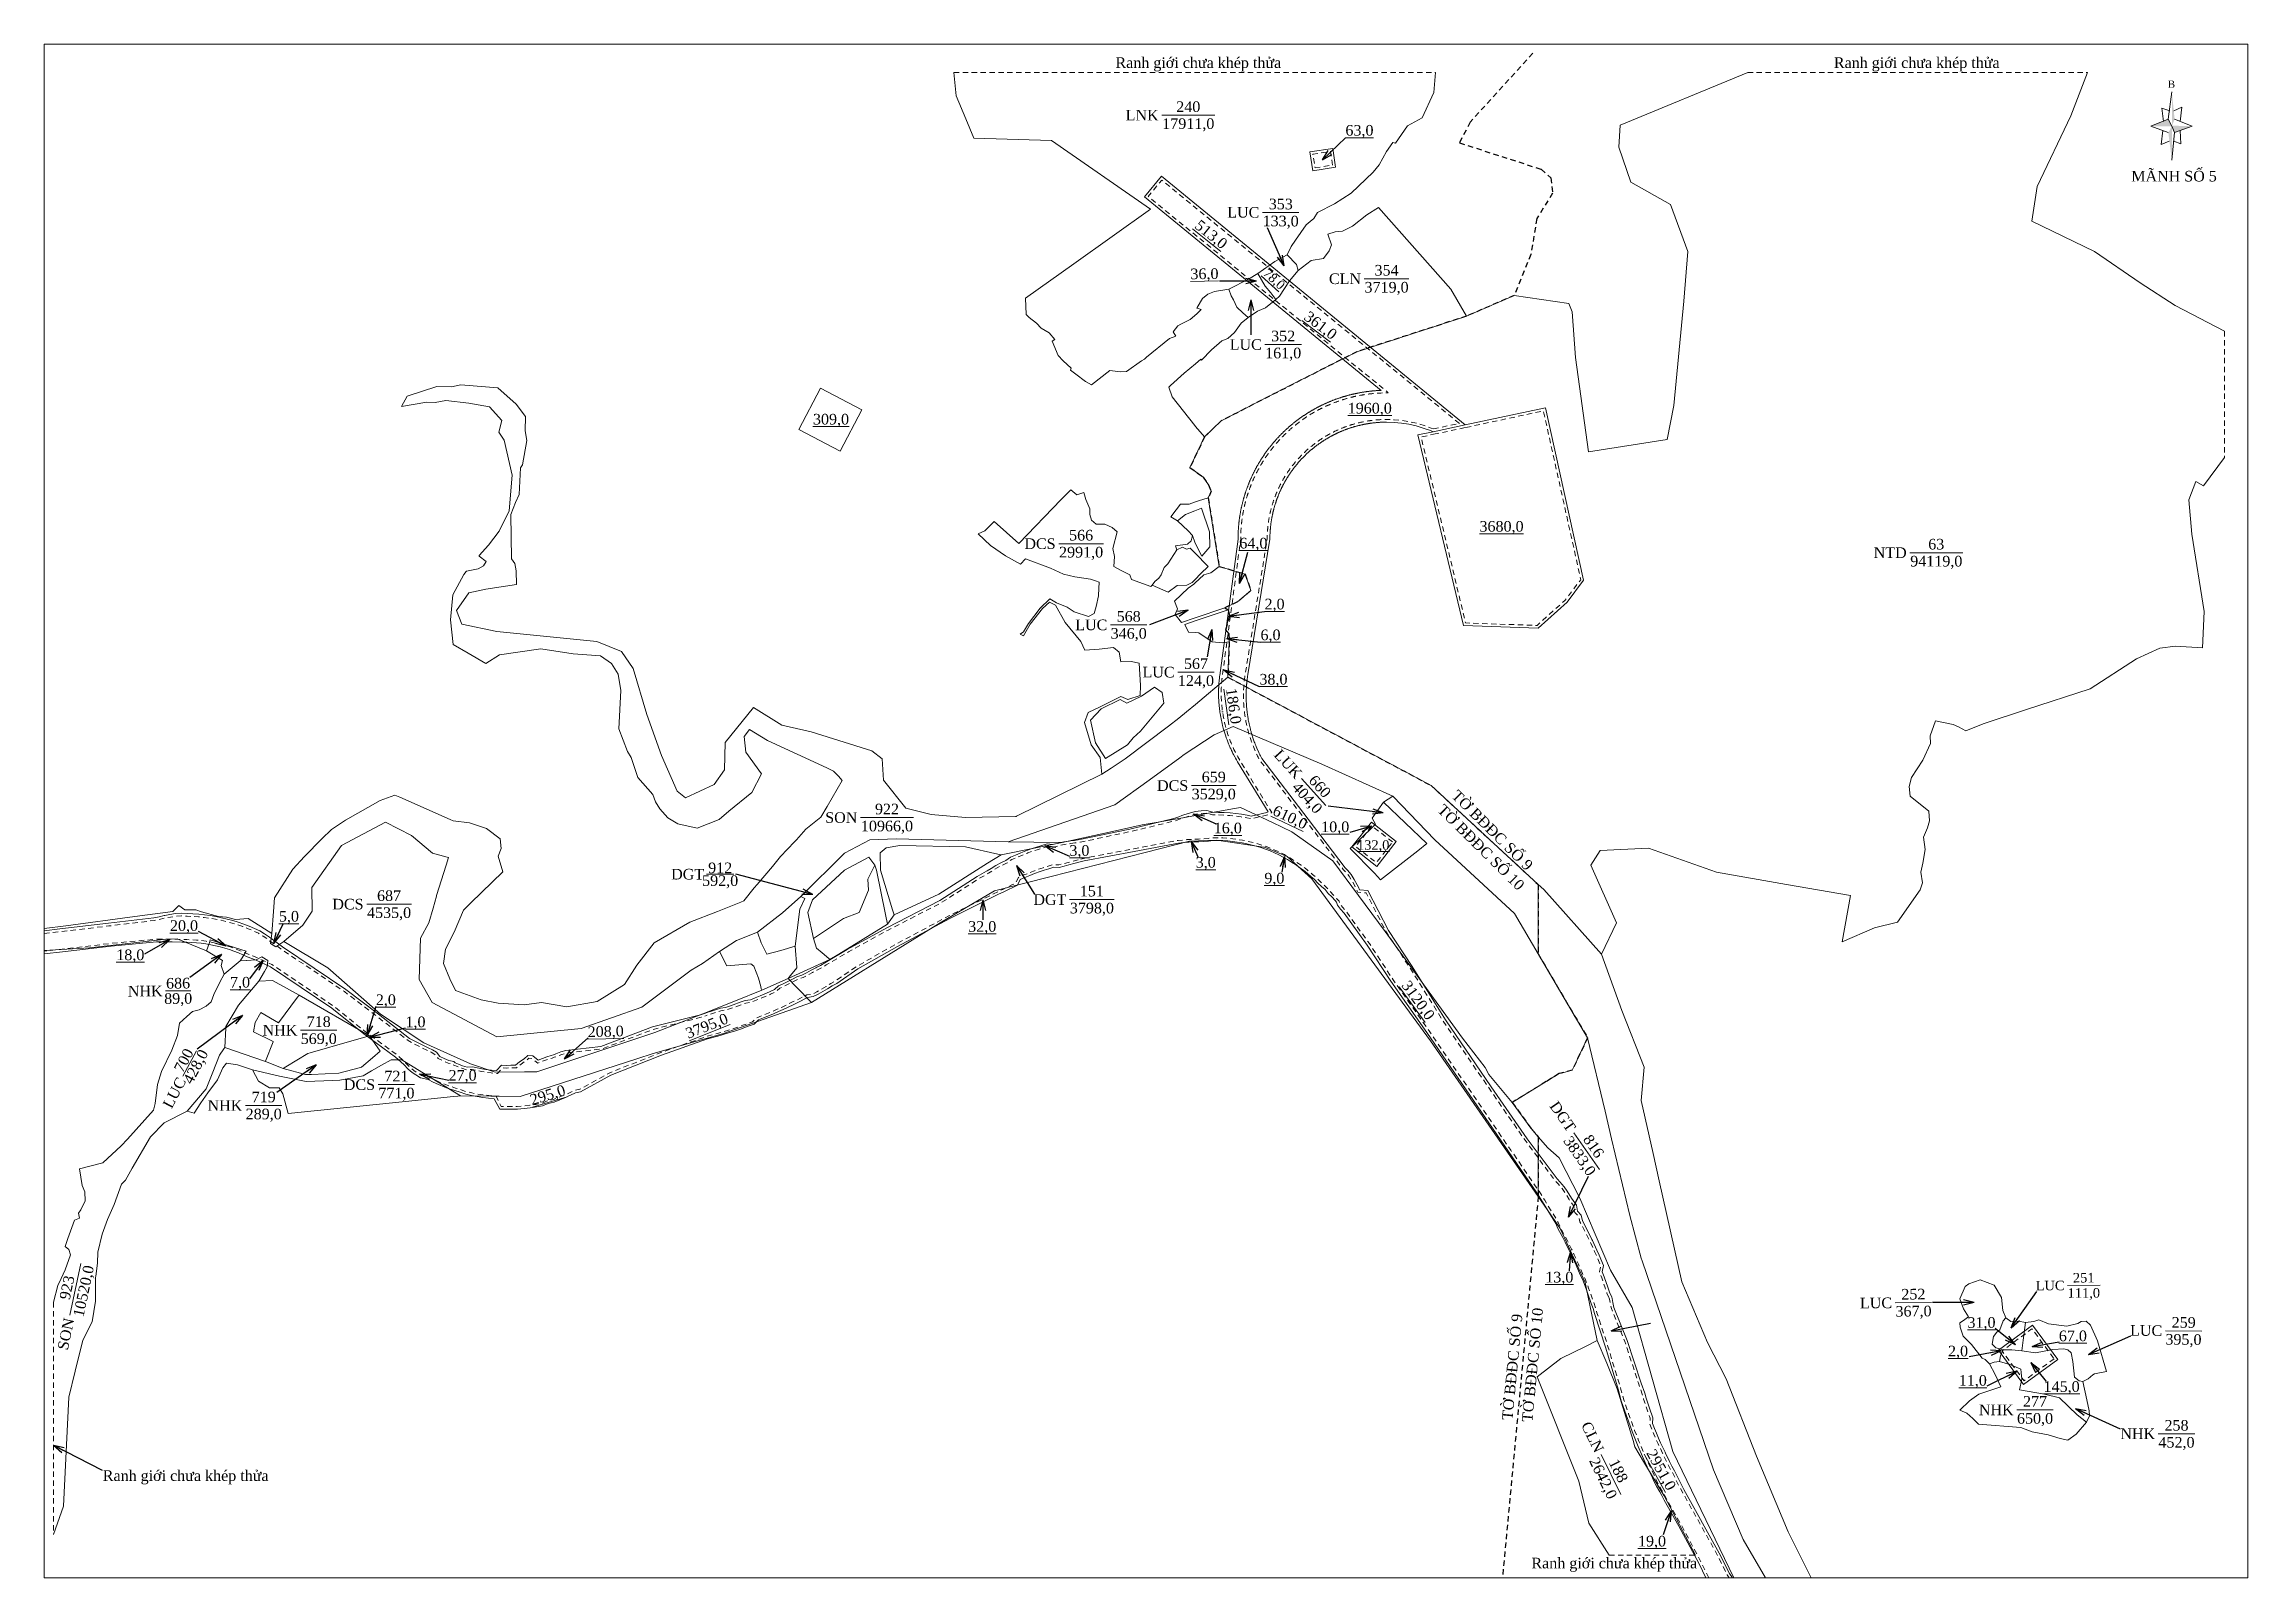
# Model space of a CAD drawing. Header units: metres. Extents: x 546437 to 547267, y 1842080 to 1842657.
import ezdxf
from ezdxf.enums import TextEntityAlignment as Align

# ---------------------------------------------------------------- set-up
doc = ezdxf.new("R2010")
doc.units = ezdxf.units.M
doc.header["$MEASUREMENT"] = 0
doc.linetypes.add('DGN Style 2', pattern=[3.355162, 2.013097, -1.342065])
for name, color, linetype, lineweight in [('Level 1', 7, 'Continuous', 0), ('Level 10', 7, 'Continuous', 0), ('Level 13', 7, 'Continuous', 0), ('Level 14', 7, 'Continuous', 0), ('Level 2', 7, 'Continuous', 0), ('Level 22', 7, 'Continuous', 0), ('Level 30', 7, 'Continuous', 0), ('Level 34', 7, 'Continuous', 0), ('Level 4', 7, 'Continuous', 0), ('Level 5', 7, 'Continuous', 0), ('Level 6', 7, 'Continuous', 0), ('Level 62', 7, 'Continuous', 0)]:
    doc.layers.add(name, color=color, linetype=linetype, lineweight=lineweight)
doc.styles.add('Style-STANDARD', font='STANDARD.shx')
doc.styles.add('Style-Times New Roman', font='times.ttf')
doc.styles.add('Style-Vntime', font='Vntime.shx')
doc.dimstyles.get("Standard").update_dxf_attribs({"dimtxt": 0.18, "dimasz": 0.18, "dimexe": 0.18, "dimexo": 0.0625, "dimgap": 0.09, "dimtad": 0, "dimtih": 1, "dimtoh": 1, "dimdec": 4, "dimzin": 0, "dimdsep": 46, "dimtxsty": 'Standard', "dimcen": 0.09, "dimadec": 0, "dimazin": 0, "dimtfac": 1, "dimtdec": 4, "dimtofl": 0, "dimtmove": 0, "dimatfit": 3, "dimfxl": 1, "dimtolj": 1, "dimtzin": 0, "dimarcsym": 0})

msp = doc.modelspace()

# ---------------------------------------------------------------- texts
at = {"layer": 'Level 1', "color": 7, "linetype": 'Continuous', "lineweight": 0, "style": 'Style-Times New Roman'}
for s, rotation, p in [('TỜ BĐĐC SỐ 10', 315.337195, (546961.743271, 1842368.559999)), ('TỜ BĐĐC SỐ 9', 315.337195, (546967.033152, 1842373.910261)), ('TỜ BĐĐC SỐ 9', 84.554594, (546990.299948, 1842139.001224)), ('TỜ BĐĐC SỐ 10', 84.554594, (546997.789681, 1842138.285657))]:
    msp.add_text(s, height=4, rotation=rotation, dxfattribs=at).set_placement(p)
at = {"layer": 'Level 14', "color": 7, "linetype": 'Continuous', "lineweight": 0, "style": 'Style-Times New Roman'}
for s, p in [('Ranh giới chưa khép thửa', (546840.794805, 1842648.246649)), ('Ranh giới chưa khép thửa', (547111.352813, 1842648.246649)), ('MÃNH SỐ 5', (547223.354457, 1842605.504677)), ('Ranh giới chưa khép thửa', (546459.405457, 1842116.247571)), ('Ranh giới chưa khép thửa', (546997.455672, 1842083.320722))]:
    msp.add_text(s, height=4, dxfattribs=at).set_placement(p)
at = {"layer": 'Level 5', "color": 218, "linetype": 'Continuous', "lineweight": 0, "style": 'Style-Times New Roman'}
for s, height, p in [('%%u63,0%%U', 4, (546932.685638, 1842624.774825)), ('%%u1960,0%%U', 4, (546936.561507, 1842520.143185)), ('%%u309,0%%U', 4, (546733.659481, 1842515.998766)), ('%%u3680,0%%U', 4, (546986.190691, 1842475.664214)), ('%%u64,0%%U', 4, (546892.735568, 1842469.332865)), ('%%u2,0%%U', 4, (546900.70844, 1842446.386652)), ('%%u6,0%%U', 4, (546899.188432, 1842434.802293)), ('%%u38,0%%U', 4, (546900.294376, 1842418.098696)), ('%%u16,0%%U', 4, (546883.09824, 1842362.078077)), ('%%u10,0%%U', 4, (546923.554779, 1842362.521964)), ('%%u3,0%%U', 4, (546827.213513, 1842353.616048)), ('%%u132,0%%U', 3.582283, (546937.869655, 1842355.687359)), ('%%u3,0%%U', 4, (546874.794543, 1842349.16307)), ('%%u9,0%%U', 4, (546900.625964, 1842343.191595)), ('%%u5,0%%U', 4, (546529.504002, 1842328.84119)), ('%%u20,0%%U', 4, (546489.991745, 1842325.327262)), ('%%u32,0%%U', 4, (546790.608255, 1842324.999444)), ('%%u18,0%%U', 4, (546469.772668, 1842314.320624)), ('%%u7,0%%U', 4, (546511.090853, 1842304.000623)), ('%%u2,0%%U', 4, (546566.001384, 1842297.413378)), ('%%u1,0%%U', 4, (546577.173424, 1842289.077577)), ('%%u27,0%%U', 4, (546594.904209, 1842268.978731)), ('%%u13,0%%U', 4, (547007.950426, 1842192.970732)), ('%%u31,0%%U', 4, (547166.952127, 1842175.896672)), ('%%u67,0%%U', 4, (547201.369617, 1842170.855975)), ('%%u2,0%%U', 4, (547158.125772, 1842165.136565)), ('%%u11,0%%U', 4, (547163.682477, 1842154.10379)), ('%%u145,0%%U', 4, (547197.128826, 1842151.776356)), ('%%u19,0%%U', 4, (547042.857606, 1842093.576782))]:
    msp.add_text(s, height=height, dxfattribs=at).set_placement(p, align=Align.MIDDLE_CENTER)
for s, height, rotation, p in [('%%u513,0%%U', 4, 321.425008, (546876.844871, 1842585.594659)), ('%%u36,0%%U', 4, 0.724648, (546874.311441, 1842570.763636)), ('%%u78,0%%U', 3.388526, 317.96968, (546900.574632, 1842568.765976)), ('%%u361,0%%U', 4, 323.174707, (546918.063833, 1842551.344375)), ('%%u186,0%%U', 4, 278.229297, (546885.332906, 1842408.009172)), ('%%u610,0%%U', 4, 334.634605, (546906.60286, 1842366.146149)), ('%%u3120,0%%U', 4, 306.136934, (546954.837436, 1842297.244101)), ('%%u208,0%%U', 4, 1.435428, (546648.808146, 1842285.501421)), ('%%u3795,0%%U', 4, 21.502687, (546686.882323, 1842287.598061)), ('%%u295,0%%U', 4, 17.085986, (546626.961847, 1842261.585544)), ('%%u2951,0%%U', 4, 299.049519, (547046.35987, 1842120.463767))]:
    msp.add_text(s, height=height, rotation=rotation, dxfattribs=at).set_placement(p, align=Align.MIDDLE_CENTER)

# ---------------------------------------------------------------- blocks, each defined once
blk = doc.blocks.new('N_THUA')
at = {"layer": 'Level 13', "color": 1, "linetype": 'Continuous', "lineweight": 0}
blk.add_line((-3.177667, 0), (6.784333, 0), dxfattribs=at)
at = {"layer": 'Level 13', "color": 5, "linetype": 'Continuous', "lineweight": 0, "style": 'Style-Times New Roman'}
blk.add_text('240', height=2, dxfattribs=at).set_placement((1.803333, 1.6), align=Align.MIDDLE_CENTER)
at = {"layer": 'Level 2', "color": 3, "linetype": 'Continuous', "lineweight": 0, "style": 'Style-Times New Roman'}
blk.add_text('LNK', height=2, dxfattribs=at).set_placement((-3.777667, 0), align=Align.MIDDLE_RIGHT)
at = {"layer": 'Level 4', "color": 1, "linetype": 'Continuous', "lineweight": 0, "style": 'Style-Times New Roman'}
blk.add_text('17911,0', height=2, dxfattribs=at).set_placement((1.803333, -1.6), align=Align.MIDDLE_CENTER)
blk = doc.blocks.new('N_THUA_1')
at = {"layer": 'Level 13', "color": 1, "linetype": 'Continuous', "lineweight": 0}
blk.add_line((-0.716588, -0.389885), (5.305725, 2.886771), dxfattribs=at)
at = {"layer": 'Level 13', "color": 5, "linetype": 'Continuous', "lineweight": 0, "style": 'Style-Times New Roman'}
blk.add_text('353', height=2, rotation=28.549994, dxfattribs=at).set_placement((1.529888, 2.653883), align=Align.MIDDLE_CENTER)
at = {"layer": 'Level 2', "color": 3, "linetype": 'Continuous', "lineweight": 0, "style": 'Style-Times New Roman'}
blk.add_text('LUC', height=2, rotation=28.549994, dxfattribs=at).set_placement((-1.243628, -0.676641), align=Align.MIDDLE_RIGHT)
at = {"layer": 'Level 4', "color": 1, "linetype": 'Continuous', "lineweight": 0, "style": 'Style-Times New Roman'}
blk.add_text('133,0', height=2, rotation=28.549994, dxfattribs=at).set_placement((3.059249, -0.156998), align=Align.MIDDLE_CENTER)
blk = doc.blocks.new('N_THUA_2')
at = {"layer": 'Level 13', "color": 1, "linetype": 'Continuous', "lineweight": 0}
blk.add_line((-2.044529, 0), (6.365471, 0), dxfattribs=at)
at = {"layer": 'Level 13', "color": 5, "linetype": 'Continuous', "lineweight": 0, "style": 'Style-Times New Roman'}
blk.add_text('354', height=2, dxfattribs=at).set_placement((2.160471, 1.6), align=Align.MIDDLE_CENTER)
at = {"layer": 'Level 2', "color": 3, "linetype": 'Continuous', "lineweight": 0, "style": 'Style-Times New Roman'}
blk.add_text('CLN', height=2, dxfattribs=at).set_placement((-2.644529, 0), align=Align.MIDDLE_RIGHT)
at = {"layer": 'Level 4', "color": 1, "linetype": 'Continuous', "lineweight": 0, "style": 'Style-Times New Roman'}
blk.add_text('3719,0', height=2, dxfattribs=at).set_placement((2.160471, -1.6), align=Align.MIDDLE_CENTER)
blk = doc.blocks.new('TerminatorOpen_0.5')
at = {"color": 0, "linetype": 'ByBlock', "lineweight": -2}
for q in [(-1, 0.25), (-1, 0), (-1, -0.25)]:
    blk.add_line((0, 0), q, dxfattribs=at)
blk = doc.blocks.new('N_THUA_3')
at = {"layer": 'Level 13', "color": 1, "linetype": 'Continuous', "lineweight": 0}
blk.add_line((-0.820743, 0), (6.035257, 0), dxfattribs=at)
at = {"layer": 'Level 13', "color": 5, "linetype": 'Continuous', "lineweight": 0, "style": 'Style-Times New Roman'}
blk.add_text('352', height=2, dxfattribs=at).set_placement((2.607257, 1.6), align=Align.MIDDLE_CENTER)
at = {"layer": 'Level 2', "color": 3, "linetype": 'Continuous', "lineweight": 0, "style": 'Style-Times New Roman'}
blk.add_text('LUC', height=2, dxfattribs=at).set_placement((-1.420743, 0), align=Align.MIDDLE_RIGHT)
at = {"layer": 'Level 4', "color": 1, "linetype": 'Continuous', "lineweight": 0, "style": 'Style-Times New Roman'}
blk.add_text('161,0', height=2, dxfattribs=at).set_placement((2.607257, -1.6), align=Align.MIDDLE_CENTER)
blk = doc.blocks.new('N_THUA_4')
at = {"layer": 'Level 13', "color": 1, "linetype": 'Continuous', "lineweight": 0}
blk.add_line((-1.847555, 0), (6.562445, 0), dxfattribs=at)
at = {"layer": 'Level 13', "color": 5, "linetype": 'Continuous', "lineweight": 0, "style": 'Style-Times New Roman'}
blk.add_text('566', height=2, dxfattribs=at).set_placement((2.357445, 1.6), align=Align.MIDDLE_CENTER)
at = {"layer": 'Level 2', "color": 3, "linetype": 'Continuous', "lineweight": 0, "style": 'Style-Times New Roman'}
blk.add_text('DCS', height=2, dxfattribs=at).set_placement((-2.447555, 0), align=Align.MIDDLE_RIGHT)
at = {"layer": 'Level 4', "color": 1, "linetype": 'Continuous', "lineweight": 0, "style": 'Style-Times New Roman'}
blk.add_text('2991,0', height=2, dxfattribs=at).set_placement((2.357445, -1.6), align=Align.MIDDLE_CENTER)
blk = doc.blocks.new('N_THUA_5')
at = {"layer": 'Level 13', "color": 1, "linetype": 'Continuous', "lineweight": 0}
blk.add_line((-1.846563, 0), (6.563437, 0), dxfattribs=at)
at = {"layer": 'Level 13', "color": 5, "linetype": 'Continuous', "lineweight": 0, "style": 'Style-Times New Roman'}
blk.add_text('659', height=2, dxfattribs=at).set_placement((2.358437, 1.6), align=Align.MIDDLE_CENTER)
at = {"layer": 'Level 2', "color": 3, "linetype": 'Continuous', "lineweight": 0, "style": 'Style-Times New Roman'}
blk.add_text('DCS', height=2, dxfattribs=at).set_placement((-2.446563, 0), align=Align.MIDDLE_RIGHT)
at = {"layer": 'Level 4', "color": 1, "linetype": 'Continuous', "lineweight": 0, "style": 'Style-Times New Roman'}
blk.add_text('3529,0', height=2, dxfattribs=at).set_placement((2.358437, -1.6), align=Align.MIDDLE_CENTER)
blk = doc.blocks.new('N_THUA_6')
at = {"layer": 'Level 13', "color": 1, "linetype": 'Continuous', "lineweight": 0}
blk.add_line((-0.842053, 0), (6.013947, 0), dxfattribs=at)
at = {"layer": 'Level 13', "color": 5, "linetype": 'Continuous', "lineweight": 0, "style": 'Style-Times New Roman'}
blk.add_text('660', height=2, dxfattribs=at).set_placement((2.585947, 1.6), align=Align.MIDDLE_CENTER)
at = {"layer": 'Level 2', "color": 3, "linetype": 'Continuous', "lineweight": 0, "style": 'Style-Times New Roman'}
blk.add_text('LUK', height=2, dxfattribs=at).set_placement((-1.442053, 0), align=Align.MIDDLE_RIGHT)
at = {"layer": 'Level 4', "color": 1, "linetype": 'Continuous', "lineweight": 0, "style": 'Style-Times New Roman'}
blk.add_text('404,0', height=2, dxfattribs=at).set_placement((2.585947, -1.6), align=Align.MIDDLE_CENTER)
blk = doc.blocks.new('N_THUA_7')
at = {"layer": 'Level 13', "color": 1, "linetype": 'Continuous', "lineweight": 0}
blk.add_line((-1.89966, 0), (6.51034, 0), dxfattribs=at)
at = {"layer": 'Level 13', "color": 5, "linetype": 'Continuous', "lineweight": 0, "style": 'Style-Times New Roman'}
blk.add_text('151', height=2, dxfattribs=at).set_placement((2.30534, 1.6), align=Align.MIDDLE_CENTER)
at = {"layer": 'Level 2', "color": 3, "linetype": 'Continuous', "lineweight": 0, "style": 'Style-Times New Roman'}
blk.add_text('DGT', height=2, dxfattribs=at).set_placement((-2.49966, 0), align=Align.MIDDLE_RIGHT)
at = {"layer": 'Level 4', "color": 1, "linetype": 'Continuous', "lineweight": 0, "style": 'Style-Times New Roman'}
blk.add_text('3798,0', height=2, dxfattribs=at).set_placement((2.30534, -1.6), align=Align.MIDDLE_CENTER)
blk = doc.blocks.new('N_THUA_8')
at = {"layer": 'Level 13', "color": 1, "linetype": 'Continuous', "lineweight": 0}
blk.add_line((-2.982997, 0), (6.979003, 0), dxfattribs=at)
at = {"layer": 'Level 13', "color": 5, "linetype": 'Continuous', "lineweight": 0, "style": 'Style-Times New Roman'}
blk.add_text('922', height=2, dxfattribs=at).set_placement((1.998003, 1.6), align=Align.MIDDLE_CENTER)
at = {"layer": 'Level 2', "color": 3, "linetype": 'Continuous', "lineweight": 0, "style": 'Style-Times New Roman'}
blk.add_text('SON', height=2, dxfattribs=at).set_placement((-3.582997, 0), align=Align.MIDDLE_RIGHT)
at = {"layer": 'Level 4', "color": 1, "linetype": 'Continuous', "lineweight": 0, "style": 'Style-Times New Roman'}
blk.add_text('10966,0', height=2, dxfattribs=at).set_placement((1.998003, -1.6), align=Align.MIDDLE_CENTER)
blk = doc.blocks.new('N_THUA_9')
at = {"layer": 'Level 13', "color": 1, "linetype": 'Continuous', "lineweight": 0}
blk.add_line((-0.814796, 0), (6.041204, 0), dxfattribs=at)
at = {"layer": 'Level 13', "color": 5, "linetype": 'Continuous', "lineweight": 0, "style": 'Style-Times New Roman'}
blk.add_text('568', height=2, dxfattribs=at).set_placement((2.613204, 1.6), align=Align.MIDDLE_CENTER)
at = {"layer": 'Level 2', "color": 3, "linetype": 'Continuous', "lineweight": 0, "style": 'Style-Times New Roman'}
blk.add_text('LUC', height=2, dxfattribs=at).set_placement((-1.414796, 0), align=Align.MIDDLE_RIGHT)
at = {"layer": 'Level 4', "color": 1, "linetype": 'Continuous', "lineweight": 0, "style": 'Style-Times New Roman'}
blk.add_text('346,0', height=2, dxfattribs=at).set_placement((2.613204, -1.6), align=Align.MIDDLE_CENTER)
blk = doc.blocks.new('N_THUA_10')
at = {"layer": 'Level 13', "color": 1, "linetype": 'Continuous', "lineweight": 0}
blk.add_line((-0.815787, 0), (6.040213, 0), dxfattribs=at)
at = {"layer": 'Level 13', "color": 5, "linetype": 'Continuous', "lineweight": 0, "style": 'Style-Times New Roman'}
blk.add_text('567', height=2, dxfattribs=at).set_placement((2.612213, 1.6), align=Align.MIDDLE_CENTER)
at = {"layer": 'Level 2', "color": 3, "linetype": 'Continuous', "lineweight": 0, "style": 'Style-Times New Roman'}
blk.add_text('LUC', height=2, dxfattribs=at).set_placement((-1.415787, 0), align=Align.MIDDLE_RIGHT)
at = {"layer": 'Level 4', "color": 1, "linetype": 'Continuous', "lineweight": 0, "style": 'Style-Times New Roman'}
blk.add_text('124,0', height=2, dxfattribs=at).set_placement((2.612213, -1.6), align=Align.MIDDLE_CENTER)
blk = doc.blocks.new('N_THUA_11')
at = {"layer": 'Level 13', "color": 1, "linetype": 'Continuous', "lineweight": 0}
blk.add_line((-3.478951, 0), (6.483049, 0), dxfattribs=at)
at = {"layer": 'Level 13', "color": 5, "linetype": 'Continuous', "lineweight": 0, "style": 'Style-Times New Roman'}
blk.add_text('63', height=2, dxfattribs=at).set_placement((1.502049, 1.6), align=Align.MIDDLE_CENTER)
at = {"layer": 'Level 2', "color": 3, "linetype": 'Continuous', "lineweight": 0, "style": 'Style-Times New Roman'}
blk.add_text('NTD', height=2, dxfattribs=at).set_placement((-4.078951, 0), align=Align.MIDDLE_RIGHT)
at = {"layer": 'Level 4', "color": 1, "linetype": 'Continuous', "lineweight": 0, "style": 'Style-Times New Roman'}
blk.add_text('94119,0', height=2, dxfattribs=at).set_placement((1.502049, -1.6), align=Align.MIDDLE_CENTER)
blk = doc.blocks.new('N_THUA_12')
at = {"layer": 'Level 13', "color": 1, "linetype": 'Continuous', "lineweight": 0}
blk.add_line((0.489677, -0.155476), (5.037924, -1.599578), dxfattribs=at)
at = {"layer": 'Level 13', "color": 5, "linetype": 'Continuous', "lineweight": 0, "style": 'Style-Times New Roman'}
blk.add_text('686', height=2, rotation=342.384971, dxfattribs=at).set_placement((3.199573, 0.494953), align=Align.MIDDLE_CENTER)
at = {"layer": 'Level 2', "color": 3, "linetype": 'Continuous', "lineweight": 0, "style": 'Style-Times New Roman'}
blk.add_text('NHK', height=2, rotation=342.384971, dxfattribs=at).set_placement((-0.025003, 0.007939), align=Align.MIDDLE_RIGHT)
at = {"layer": 'Level 4', "color": 1, "linetype": 'Continuous', "lineweight": 0, "style": 'Style-Times New Roman'}
blk.add_text('89,0', height=2, rotation=342.384971, dxfattribs=at).set_placement((2.328028, -2.250008), align=Align.MIDDLE_CENTER)
blk = doc.blocks.new('N_THUA_13')
at = {"layer": 'Level 13', "color": 1, "linetype": 'Continuous', "lineweight": 0}
blk.add_line((-0.81777, 0), (6.03823, 0), dxfattribs=at)
at = {"layer": 'Level 13', "color": 5, "linetype": 'Continuous', "lineweight": 0, "style": 'Style-Times New Roman'}
blk.add_text('700', height=2.52716, dxfattribs=at).set_placement((2.61023, 1.6), align=Align.MIDDLE_CENTER)
at = {"layer": 'Level 2', "color": 3, "linetype": 'Continuous', "lineweight": 0, "style": 'Style-Times New Roman'}
blk.add_text('LUC', height=2.52716, dxfattribs=at).set_placement((-1.41777, 0), align=Align.MIDDLE_RIGHT)
at = {"layer": 'Level 4', "color": 1, "linetype": 'Continuous', "lineweight": 0, "style": 'Style-Times New Roman'}
blk.add_text('428,0', height=2.52716, dxfattribs=at).set_placement((2.61023, -1.6), align=Align.MIDDLE_CENTER)
blk = doc.blocks.new('N_THUA_14')
at = {"layer": 'Level 13', "color": 1, "linetype": 'Continuous', "lineweight": 0}
blk.add_line((-2.978029, 0), (6.983971, 0), dxfattribs=at)
at = {"layer": 'Level 13', "color": 5, "linetype": 'Continuous', "lineweight": 0, "style": 'Style-Times New Roman'}
blk.add_text('923', height=2, dxfattribs=at).set_placement((2.002971, 1.6), align=Align.MIDDLE_CENTER)
at = {"layer": 'Level 2', "color": 3, "linetype": 'Continuous', "lineweight": 0, "style": 'Style-Times New Roman'}
blk.add_text('SON', height=2, dxfattribs=at).set_placement((-3.578029, 0), align=Align.MIDDLE_RIGHT)
at = {"layer": 'Level 4', "color": 1, "linetype": 'Continuous', "lineweight": 0, "style": 'Style-Times New Roman'}
blk.add_text('10520,0', height=2, dxfattribs=at).set_placement((2.002971, -1.6), align=Align.MIDDLE_CENTER)
blk = doc.blocks.new('N_THUA_15')
at = {"layer": 'Level 13', "color": 1, "linetype": 'Continuous', "lineweight": 0}
blk.add_line((-1.847555, 0), (6.562445, 0), dxfattribs=at)
at = {"layer": 'Level 13', "color": 5, "linetype": 'Continuous', "lineweight": 0, "style": 'Style-Times New Roman'}
blk.add_text('687', height=2, dxfattribs=at).set_placement((2.357445, 1.6), align=Align.MIDDLE_CENTER)
at = {"layer": 'Level 2', "color": 3, "linetype": 'Continuous', "lineweight": 0, "style": 'Style-Times New Roman'}
blk.add_text('DCS', height=2, dxfattribs=at).set_placement((-2.447555, 0), align=Align.MIDDLE_RIGHT)
at = {"layer": 'Level 4', "color": 1, "linetype": 'Continuous', "lineweight": 0, "style": 'Style-Times New Roman'}
blk.add_text('4535,0', height=2, dxfattribs=at).set_placement((2.357445, -1.6), align=Align.MIDDLE_CENTER)
blk = doc.blocks.new('N_THUA_16')
at = {"layer": 'Level 13', "color": 1, "linetype": 'Continuous', "lineweight": 0}
blk.add_line((-0.608567, 0), (6.247433, 0), dxfattribs=at)
at = {"layer": 'Level 13', "color": 5, "linetype": 'Continuous', "lineweight": 0, "style": 'Style-Times New Roman'}
blk.add_text('718', height=2, dxfattribs=at).set_placement((2.819433, 1.6), align=Align.MIDDLE_CENTER)
at = {"layer": 'Level 2', "color": 3, "linetype": 'Continuous', "lineweight": 0, "style": 'Style-Times New Roman'}
blk.add_text('NHK', height=2, dxfattribs=at).set_placement((-1.208567, 0), align=Align.MIDDLE_RIGHT)
at = {"layer": 'Level 4', "color": 1, "linetype": 'Continuous', "lineweight": 0, "style": 'Style-Times New Roman'}
blk.add_text('569,0', height=2, dxfattribs=at).set_placement((2.819433, -1.6), align=Align.MIDDLE_CENTER)
blk = doc.blocks.new('N_THUA_17')
at = {"layer": 'Level 13', "color": 1, "linetype": 'Continuous', "lineweight": 0}
blk.add_line((-0.77465, 0), (6.08135, 0), dxfattribs=at)
at = {"layer": 'Level 13', "color": 5, "linetype": 'Continuous', "lineweight": 0, "style": 'Style-Times New Roman'}
blk.add_text('721', height=2, dxfattribs=at).set_placement((2.65335, 1.6), align=Align.MIDDLE_CENTER)
at = {"layer": 'Level 2', "color": 3, "linetype": 'Continuous', "lineweight": 0, "style": 'Style-Times New Roman'}
blk.add_text('DCS', height=2, dxfattribs=at).set_placement((-1.37465, 0), align=Align.MIDDLE_RIGHT)
at = {"layer": 'Level 4', "color": 1, "linetype": 'Continuous', "lineweight": 0, "style": 'Style-Times New Roman'}
blk.add_text('771,0', height=2, dxfattribs=at).set_placement((2.65335, -1.6), align=Align.MIDDLE_CENTER)
blk = doc.blocks.new('N_THUA_18')
at = {"layer": 'Level 13', "color": 1, "linetype": 'Continuous', "lineweight": 0}
blk.add_line((-0.608567, 0), (6.247433, 0), dxfattribs=at)
at = {"layer": 'Level 13', "color": 5, "linetype": 'Continuous', "lineweight": 0, "style": 'Style-Times New Roman'}
blk.add_text('719', height=2, dxfattribs=at).set_placement((2.819433, 1.6), align=Align.MIDDLE_CENTER)
at = {"layer": 'Level 2', "color": 3, "linetype": 'Continuous', "lineweight": 0, "style": 'Style-Times New Roman'}
blk.add_text('NHK', height=2, dxfattribs=at).set_placement((-1.208567, 0), align=Align.MIDDLE_RIGHT)
at = {"layer": 'Level 4', "color": 1, "linetype": 'Continuous', "lineweight": 0, "style": 'Style-Times New Roman'}
blk.add_text('289,0', height=2, dxfattribs=at).set_placement((2.819433, -1.6), align=Align.MIDDLE_CENTER)
blk = doc.blocks.new('N_THUA_19')
at = {"layer": 'Level 13', "color": 1, "linetype": 'Continuous', "lineweight": 0}
blk.add_line((-0.40317, -0.210767), (4.153714, 2.171455), dxfattribs=at)
at = {"layer": 'Level 13', "color": 5, "linetype": 'Continuous', "lineweight": 0, "style": 'Style-Times New Roman'}
blk.add_text('912', height=2, rotation=27.599413, dxfattribs=at).set_placement((1.319328, 2.043794), align=Align.MIDDLE_CENTER)
at = {"layer": 'Level 2', "color": 3, "linetype": 'Continuous', "lineweight": 0, "style": 'Style-Times New Roman'}
blk.add_text('DGT', height=2, rotation=27.599413, dxfattribs=at).set_placement((-0.801963, -0.419246), align=Align.MIDDLE_RIGHT)
at = {"layer": 'Level 4', "color": 1, "linetype": 'Continuous', "lineweight": 0, "style": 'Style-Times New Roman'}
blk.add_text('592,0', height=2, rotation=27.599413, dxfattribs=at).set_placement((2.431216, -0.083106), align=Align.MIDDLE_CENTER)
blk = doc.blocks.new('N_THUA_20')
at = {"layer": 'Level 13', "color": 1, "linetype": 'Continuous', "lineweight": 0}
blk.add_line((-1.803881, 0), (6.606119, 0), dxfattribs=at)
at = {"layer": 'Level 13', "color": 5, "linetype": 'Continuous', "lineweight": 0, "style": 'Style-Times New Roman'}
blk.add_text('816', height=2, dxfattribs=at).set_placement((2.401119, 1.6), align=Align.MIDDLE_CENTER)
at = {"layer": 'Level 2', "color": 3, "linetype": 'Continuous', "lineweight": 0, "style": 'Style-Times New Roman'}
blk.add_text('DGT', height=2, dxfattribs=at).set_placement((-2.403881, 0), align=Align.MIDDLE_RIGHT)
at = {"layer": 'Level 4', "color": 1, "linetype": 'Continuous', "lineweight": 0, "style": 'Style-Times New Roman'}
blk.add_text('3833,0', height=2, dxfattribs=at).set_placement((2.401119, -1.6), align=Align.MIDDLE_CENTER)
blk = doc.blocks.new('N_THUA_21')
at = {"layer": 'Level 13', "color": 1, "linetype": 'Continuous', "lineweight": 0}
blk.add_line((-2.041552, 0), (6.368448, 0), dxfattribs=at)
at = {"layer": 'Level 13', "color": 5, "linetype": 'Continuous', "lineweight": 0, "style": 'Style-Times New Roman'}
blk.add_text('188', height=2, dxfattribs=at).set_placement((2.163448, 1.6), align=Align.MIDDLE_CENTER)
at = {"layer": 'Level 2', "color": 3, "linetype": 'Continuous', "lineweight": 0, "style": 'Style-Times New Roman'}
blk.add_text('CLN', height=2, dxfattribs=at).set_placement((-2.641552, 0), align=Align.MIDDLE_RIGHT)
at = {"layer": 'Level 4', "color": 1, "linetype": 'Continuous', "lineweight": 0, "style": 'Style-Times New Roman'}
blk.add_text('2642,0', height=2, dxfattribs=at).set_placement((2.163448, -1.6), align=Align.MIDDLE_CENTER)
blk = doc.blocks.new('N_THUA_22')
at = {"layer": 'Level 13', "color": 1, "linetype": 'Continuous', "lineweight": 0}
blk.add_line((-0.609559, 0), (6.246441, 0), dxfattribs=at)
at = {"layer": 'Level 13', "color": 5, "linetype": 'Continuous', "lineweight": 0, "style": 'Style-Times New Roman'}
blk.add_text('277', height=2, dxfattribs=at).set_placement((2.818441, 1.6), align=Align.MIDDLE_CENTER)
at = {"layer": 'Level 2', "color": 3, "linetype": 'Continuous', "lineweight": 0, "style": 'Style-Times New Roman'}
blk.add_text('NHK', height=2, dxfattribs=at).set_placement((-1.209559, 0), align=Align.MIDDLE_RIGHT)
at = {"layer": 'Level 4', "color": 1, "linetype": 'Continuous', "lineweight": 0, "style": 'Style-Times New Roman'}
blk.add_text('650,0', height=2, dxfattribs=at).set_placement((2.818441, -1.6), align=Align.MIDDLE_CENTER)
blk = doc.blocks.new('N_THUA_23')
at = {"layer": 'Level 13', "color": 1, "linetype": 'Continuous', "lineweight": 0}
blk.add_line((-0.608567, 0), (6.247433, 0), dxfattribs=at)
at = {"layer": 'Level 13', "color": 5, "linetype": 'Continuous', "lineweight": 0, "style": 'Style-Times New Roman'}
blk.add_text('258', height=2, dxfattribs=at).set_placement((2.819433, 1.6), align=Align.MIDDLE_CENTER)
at = {"layer": 'Level 2', "color": 3, "linetype": 'Continuous', "lineweight": 0, "style": 'Style-Times New Roman'}
blk.add_text('NHK', height=2, dxfattribs=at).set_placement((-1.208567, 0), align=Align.MIDDLE_RIGHT)
at = {"layer": 'Level 4', "color": 1, "linetype": 'Continuous', "lineweight": 0, "style": 'Style-Times New Roman'}
blk.add_text('452,0', height=2, dxfattribs=at).set_placement((2.819433, -1.6), align=Align.MIDDLE_CENTER)
blk = doc.blocks.new('N_THUA_24')
at = {"layer": 'Level 13', "color": 1, "linetype": 'Continuous', "lineweight": 0}
blk.add_line((-0.793753, 0.183982), (5.885179, -1.364114), dxfattribs=at)
at = {"layer": 'Level 13', "color": 5, "linetype": 'Continuous', "lineweight": 0, "style": 'Style-Times New Roman'}
blk.add_text('259', height=2, rotation=346.949971, dxfattribs=at).set_placement((2.906996, 0.968611), align=Align.MIDDLE_CENTER)
at = {"layer": 'Level 2', "color": 3, "linetype": 'Continuous', "lineweight": 0, "style": 'Style-Times New Roman'}
blk.add_text('LUC', height=2, rotation=346.949971, dxfattribs=at).set_placement((-1.378257, 0.319463), align=Align.MIDDLE_RIGHT)
at = {"layer": 'Level 4', "color": 1, "linetype": 'Continuous', "lineweight": 0, "style": 'Style-Times New Roman'}
blk.add_text('395,0', height=2, rotation=346.949971, dxfattribs=at).set_placement((2.184431, -2.148743), align=Align.MIDDLE_CENTER)
blk = doc.blocks.new('N_THUA_25')
at = {"layer": 'Level 13', "color": 1, "linetype": 'Continuous', "lineweight": 0}
blk.add_line((-0.77819, -0.260846), (5.722342, 1.918104), dxfattribs=at)
at = {"layer": 'Level 13', "color": 5, "linetype": 'Continuous', "lineweight": 0, "style": 'Style-Times New Roman'}
blk.add_text('252', height=2, rotation=18.530922, dxfattribs=at).set_placement((1.96357, 2.345673), align=Align.MIDDLE_CENTER)
at = {"layer": 'Level 2', "color": 3, "linetype": 'Continuous', "lineweight": 0, "style": 'Style-Times New Roman'}
blk.add_text('LUC', height=2, rotation=18.530922, dxfattribs=at).set_placement((-1.347081, -0.451536), align=Align.MIDDLE_RIGHT)
at = {"layer": 'Level 4', "color": 1, "linetype": 'Continuous', "lineweight": 0, "style": 'Style-Times New Roman'}
blk.add_text('367,0', height=2, rotation=18.530922, dxfattribs=at).set_placement((2.980583, -0.688415), align=Align.MIDDLE_CENTER)
blk = doc.blocks.new('N_THUA_26')
at = {"layer": 'Level 13', "color": 1, "linetype": 'Continuous', "lineweight": 0}
blk.add_line((-0.58629, -0.5595), (3.877348, 3.700175), dxfattribs=at)
at = {"layer": 'Level 13', "color": 5, "linetype": 'Continuous', "lineweight": 0, "style": 'Style-Times New Roman'}
blk.add_text('251', height=1.8, rotation=43.660588, dxfattribs=at).set_placement((0.651374, 2.612094), align=Align.MIDDLE_CENTER)
at = {"layer": 'Level 2', "color": 3, "linetype": 'Continuous', "lineweight": 0, "style": 'Style-Times New Roman'}
blk.add_text('LUC', height=1.8, rotation=43.660588, dxfattribs=at).set_placement((-0.976949, -0.932308), align=Align.MIDDLE_RIGHT)
at = {"layer": 'Level 4', "color": 1, "linetype": 'Continuous', "lineweight": 0, "style": 'Style-Times New Roman'}
blk.add_text('111,0', height=1.8, rotation=43.660588, dxfattribs=at).set_placement((2.639683, 0.52858), align=Align.MIDDLE_CENTER)
blk = doc.blocks.new('*U35')
at = {"layer": 'Level 22', "linetype": 'Continuous', "lineweight": 0}
blk.add_hatch(color=250, dxfattribs=at).paths.add_polyline_path([(0.045, -0.218), (0.002, -0.128), (-0.295, -0.128), (-0.045, -0.028), (0.002, -0.128), (0.005, -0.128), (0.005, -0.118), (0.295, -0.128)])
at = {"layer": 'Level 22', "color": 250, "linetype": 'Continuous', "lineweight": 0}
for p, q in [((-0.045, -0.028), (0.005, 0.362)), ((-0.025, 0.092), (-0.135, 0.132)), ((-0.135, 0.132), (-0.115, -0.058)), ((0.035, 0.092), (0.145, 0.142)), ((0.145, 0.142), (0.125, -0.058)), ((-0.045, -0.028), (-0.295, -0.128)), ((-0.045, -0.218), (-0.295, -0.128)), ((-0.125, -0.188), (-0.145, -0.388)), ((0.005, -0.128), (-0.045, -0.028)), ((0.005, -0.128), (0.045, -0.218)), ((0.045, -0.218), (0.005, -0.608)), ((0.045, -0.028), (0.295, -0.128)), ((0.045, -0.218), (0.295, -0.128)), ((0.125, -0.188), (0.135, -0.378)), ((-0.145, -0.388), (-0.035, -0.338)), ((0.135, -0.378), (0.035, -0.338))]:
    blk.add_line(p, q, dxfattribs=at)
at = {"layer": 'Level 22', "color": 250, "linetype": 'Continuous', "lineweight": 0, "extrusion": (0, 0, -1)}
blk.add_solid([(-0.005, 0.362), (-0.045, -0.028), (-0.005, -0.128)], dxfattribs=at)
at = {"layer": 'Level 22', "color": 250, "linetype": 'Continuous', "lineweight": 0}
blk.add_solid([(0.005, -0.128), (0.005, -0.608), (-0.045, -0.218)], dxfattribs=at)
at = {"layer": 'Level 22', "color": 250, "linetype": 'Continuous', "lineweight": 0, "style": 'Style-Vntime'}
blk.add_text('B', height=0.102, dxfattribs=at).set_placement((0, 0.47), align=Align.MIDDLE_CENTER)

# ---------------------------------------------------------------- linework, layer by layer
at = {"layer": 'Level 10', "color": 7, "lineweight": 0}
for p, q in [((546905.41, 1842577.9), (546907.02, 1842580.98)), ((546909.64, 1842572), (546914.54, 1842575.77)), ((546973.04, 1842554.81), (546991, 1842562.63)), ((546842.75, 1842533.88), (546844.94, 1842533.96)), ((546870.98, 1842513.25), (546874.35, 1842509.34)), ((546875.74, 1842486.36), (546879.86, 1842460.55)), ((546881.99, 1842444.95), (546883.21, 1842444.2)), ((546883.17, 1842418.83), (546883.63, 1842432.17)), ((546941.79, 1842371.81), (546945.27, 1842374.09)), ((546941.79, 1842371.81), (546958, 1842356.19)), ((546797.76, 1842351.92), (546820.7, 1842356.6))]:
    msp.add_line(p, q, dxfattribs=at)
at = {"layer": 'Level 10', "color": 30, "lineweight": 0}
for p, q in [((546754.97, 1842325.89), (546757.42, 1842329.42)), ((546717.55, 1842305.38), (546733.24, 1842312.6)), ((546707.55, 1842301.02), (546717.55, 1842305.38)), ((546533.35, 1842299.2), (546559.84, 1842283.85)), ((546520.66, 1842274.14), (546527.31, 1842271.52))]:
    msp.add_line(p, q, dxfattribs=at)
at = {"layer": 'Level 10', "color": 3, "lineweight": 0}
for p, q in [((546505.13, 1842307.02), (546511.2, 1842312.04)), ((546503.5, 1842304.02), (546505.13, 1842307.02)), ((546444.62, 1842106.74), (546446.67, 1842147.8))]:
    msp.add_line(p, q, dxfattribs=at)
at = {"layer": 'Level 10', "color": 7, "lineweight": 0, "flags": 128}
for points in [[(546787.48, 1842621.8), (546784.47, 1842629.03), (546780.85, 1842637.72), (546779.921543, 1842646.506843)], [(546961.341878, 1842646.506843), (546960.68, 1842638.98), (546956.35, 1842629.44)], [(547030.34, 1842618.36), (547030.88, 1842626.74), (547078.918025, 1842646.506843)], [(547206.821275, 1842646.506843), (547200.66, 1842630.27), (547187.88, 1842603.6), (547185.91, 1842590.53), (547209.55, 1842579.16), (547226.65, 1842567.33), (547239.84, 1842558.84), (547258.523, 1842549.119165)], [(546907.02, 1842580.98), (546908.61, 1842583.42), (546912.67, 1842589.22), (546914.14, 1842590.44), (546915.48, 1842591.59), (546916.94, 1842593.83), (546923.31, 1842597.05), (546929.5, 1842601.04), (546937.84, 1842608.95), (546940.09, 1842611.76), (546942.85, 1842616.75), (546945.29, 1842620.15), (546946.21, 1842619.91), (546950.79, 1842626.49), (546956.35, 1842629.44)], [(546787.48, 1842621.8), (546816.64, 1842620.88), (546854.03, 1842595.06), (546825.1, 1842574.5), (546806.93, 1842561.53)], [(547030.34, 1842618.36), (547034.9, 1842605.26), (547049.79, 1842596.84), (547056.32, 1842579.13), (547054.87, 1842560.39), (547051.03, 1842521.17), (547048.52, 1842508.41), (547018.9, 1842503.76), (547014.04, 1842539.19), (547012.8, 1842556.38), (547011.5, 1842559.56), (546991, 1842562.63)], [(546914.54, 1842575.77), (546919.16, 1842576.51), (546921.26, 1842579.38), (546922.21, 1842581.67), (546920.76, 1842585.71), (546923.48, 1842586.5), (546926.32, 1842586.74), (546930.1, 1842588.73), (546935.44, 1842592.94), (546939.88, 1842595.67), (546967.13, 1842564.99), (546973.04, 1842554.81)], [(546894.39, 1842570.84), (546900.76, 1842575.37), (546905.41, 1842577.9)], [(546905.41, 1842577.9), (546908.93, 1842574.23), (546909.64, 1842572)], [(546883.5, 1842565), (546890.84, 1842568.68), (546894.39, 1842570.84)], [(546894.39, 1842570.84), (546897.21, 1842566.14), (546899.25, 1842563.53), (546901.25, 1842561.04)], [(546901.25, 1842561.04), (546902.52, 1842562.28), (546906.28, 1842568.05), (546909.64, 1842572)], [(546806.93, 1842561.53), (546807.15, 1842555.36), (546808.3, 1842554.34), (546811.04, 1842552.18), (546812.79, 1842550.29), (546815.88, 1842548.56), (546817.96, 1842546.03), (546817.01, 1842545.4), (546819.26, 1842539.97), (546821.11, 1842537.95), (546824.16, 1842535.22), (546823.88, 1842534.52), (546825.92, 1842532.95), (546829.55, 1842530.25), (546831.81, 1842528.95), (546838.72, 1842534.3), (546842.75, 1842533.88)], [(546873.13, 1842557.32), (546871.533, 1842557.7589), (546871.42, 1842557.79), (546871.5492, 1842558.0065), (546873.61, 1842561.46), (546875.62, 1842563.1), (546878.1, 1842564.12), (546883.5, 1842565)], [(546883.5, 1842565), (546884.37, 1842562.46), (546885.29, 1842560.98), (546886.51, 1842558.18), (546888.75, 1842556.05), (546890.82, 1842554.32)], [(546890.82, 1842554.32), (546894.31, 1842556.72), (546897.32, 1842557.96), (546901.25, 1842561.04)], [(546844.94, 1842533.96), (546850.64, 1842538.02), (546851.77, 1842538.54), (546852.5, 1842539.36), (546861.19, 1842546.34), (546863.54, 1842547.32), (546862.56, 1842548.85), (546864.31, 1842551.18), (546865.43, 1842551.82), (546868.97, 1842553.49), (546871.4006, 1842555.7277), (546873.13, 1842557.32)], [(546874.35, 1842509.34), (546880.63, 1842515.42), (546907.48, 1842529.2), (546931.69, 1842541.41), (546973.04, 1842554.81)], [(546880.85, 1842545.55), (546883.09, 1842546.37), (546885.65, 1842548.65), (546888.13, 1842552.16), (546890.82, 1842554.32)], [(546870.98, 1842513.25), (546870.6966, 1842513.6079), (546862.11, 1842524.45), (546860.85, 1842528.08), (546861.55, 1842528.69), (546866.7, 1842533.32), (546870.8812, 1842536.8441), (546873, 1842538.63), (546873.22, 1842538.24), (546876.96, 1842542.06), (546880.85, 1842545.55)], [(546868.84, 1842497.81), (546870.6003, 1842501.4935), (546874.35, 1842509.34)], [(546875.74, 1842486.36), (546876.85, 1842488.87), (546875.85, 1842491.31), (546873.77, 1842494.2), (546870.5742, 1842496.5402), (546868.84, 1842497.81)], [(547023.89, 1842314.59), (547029.55, 1842326.41), (547019.88, 1842348.06), (547023.3, 1842353.66), (547041.57, 1842354.5), (547067.18, 1842345.43), (547093.52, 1842340.81), (547117.6, 1842336.71), (547114.52, 1842319.17), (547126.66, 1842324.53), (547135.27, 1842326.62), (547143.9, 1842338.78), (547144.78, 1842341.43), (547144.05, 1842345.47), (547144.83, 1842348.83), (547145.8, 1842354.01), (547145.06, 1842358.59), (547146.59, 1842362.14), (547147.34, 1842364.74), (547147.06, 1842368.4), (547140.11, 1842374.12), (547139.7, 1842377.7), (547140.54, 1842381.06), (547144.91, 1842387.65), (547147.7, 1842393.95), (547147.67, 1842396.77), (547149.57, 1842402.41), (547156.31, 1842401.05), (547158.31, 1842400.21), (547161.03, 1842398.61), (547167.55, 1842401.36), (547183.85, 1842406.71), (547207.86, 1842414.42), (547225.35, 1842425.73), (547234.12, 1842429.83), (547240.06, 1842430.52), (547250.19, 1842429.92), (547250.78, 1842443.65), (547246.17, 1842472.66), (547244.99, 1842485.62), (547247.68, 1842492.55), (547250.61, 1842490.94), (547258.523, 1842501.629136)], [(546835.66, 1842382.36), (546834.99, 1842388.56), (546831.65, 1842393.45), (546829.11, 1842401.77), (546830.55, 1842405.53), (546835.07, 1842407.76), (546842.76, 1842411.6), (546845.45, 1842410.45), (546850.08, 1842412), (546850.25, 1842415.75), (546849.67, 1842424.18), (546846.65, 1842424.78), (546842.8, 1842424.66), (546842.16, 1842428.3), (546840.07, 1842429.99), (546834.61, 1842429.4), (546829.26, 1842429.09), (546827.8, 1842432.34), (546821.85, 1842439.51), (546818.24, 1842446.04), (546815.99, 1842447.11), (546813.25, 1842444.66), (546808.65, 1842438.84), (546806.13, 1842434.38), (546804.88, 1842435.12), (546806.2, 1842435.92), (546808, 1842439.08), (546812.38, 1842444.81), (546816.09, 1842448.39), (546818.54, 1842446.9), (546822.66, 1842445.17), (546825.27, 1842443.52), (546830.64, 1842441.71), (546832.74, 1842442.79), (546833.58, 1842445.46), (546834.3487, 1842449.4816), (546834.4, 1842449.75), (546834.68, 1842454.61), (546833.2909, 1842455.0786), (546831.39, 1842455.72), (546825.51, 1842456.62), (546821.23, 1842457.67), (546816.28, 1842459.94), (546806.92, 1842463.48), (546805.05, 1842461.45), (546799.32, 1842464.56), (546793.71, 1842468.47), (546789.05, 1842472.79), (546791.6, 1842473.93), (546795.16, 1842477.5), (546804.41, 1842469.18), (546820.3972, 1842485.7224), (546823.99, 1842489.44), (546826.26, 1842487.58), (546828.82, 1842488.42), (546829.6, 1842485.75), (546831.08, 1842482.21), (546831.12, 1842480.17), (546831.79, 1842477.95), (546833.58, 1842476.48), (546836.8, 1842476.48), (546839.49, 1842475.24), (546841.44, 1842473.61), (546839.76, 1842467.34), (546840.48, 1842464.35), (546840.22, 1842460.48), (546842.66, 1842459.16), (546846.18, 1842457.38), (546846.78, 1842455.62), (546854.05, 1842452.95), (546854.63, 1842453.56)], [(546865.34, 1842484.03), (546868.57, 1842483.98), (546870.6174, 1842484.7088), (546872.11, 1842485.24), (546875.74, 1842486.36)], [(546864.15, 1842477.67), (546861.64, 1842479.21), (546863.65, 1842481.93), (546865.34, 1842484.03)], [(546864.15, 1842477.67), (546867.23, 1842480.15), (546870.6291, 1842481.5153), (546873.23, 1842482.56), (546876.17, 1842473.58), (546876.36, 1842467.96), (546873.34, 1842464.39), (546870.93, 1842469.02), (546870.6723, 1842469.716), (546869.76, 1842472.18)], [(546864.15, 1842477.67), (546868.22, 1842473.93), (546869.76, 1842472.18)], [(546863.93, 1842466.77), (546863.34, 1842468.37), (546867.92, 1842468.91), (546869.33, 1842470.26), (546869.76, 1842472.18)], [(546863.93, 1842466.77), (546866.01, 1842467.78), (546867.57, 1842467.05), (546868.94, 1842467.4), (546870.6872, 1842465.6322), (546875.72, 1842460.54), (546872.99, 1842457.95), (546870.7241, 1842455.5391), (546869.71, 1842454.46), (546867.61, 1842453.49), (546864.02, 1842453.41), (546860.62, 1842450.9), (546854.63, 1842453.56)], [(546854.63, 1842453.56), (546855.65, 1842454.91), (546857.1, 1842456.12), (546858.06, 1842457.44), (546859.08, 1842460.17), (546860.56, 1842461.56), (546863.93, 1842466.77)], [(546879.86, 1842460.55), (546876.7, 1842458.2), (546874.06, 1842457.34), (546870.7288, 1842454.2789), (546870.36, 1842453.94), (546868.2, 1842452.32), (546863, 1842447.5), (546864.11, 1842444.59), (546863.28, 1842442.44), (546865.64, 1842439.45), (546870.7767, 1842441.1779), (546881.99, 1842444.95)], [(546879.86, 1842460.55), (546889.65, 1842457.68), (546891.83, 1842451.45), (546886.8, 1842447.28), (546881.99, 1842444.95)], [(546883.21, 1842444.2), (546874.93, 1842441.49), (546870.7809, 1842440.0362), (546866.91, 1842438.68), (546868.27, 1842435.82), (546870.797, 1842435.6316), (546872.16, 1842435.53), (546877.2, 1842432.18), (546881.05, 1842431.83), (546883.63, 1842432.17)], [(546883.21, 1842444.2), (546883.78, 1842442.09), (546882.29, 1842436.72), (546883.46, 1842435.17), (546883.63, 1842432.17)], [(546859.04, 1842409.13), (546850.25, 1842398.57), (546847.47, 1842396.06), (546845.27, 1842393.34), (546837.03, 1842388.29), (546833.28, 1842394.16), (546831.37, 1842402.69), (546835.42, 1842406.89), (546842.62, 1842410.45), (546845.04, 1842409.05), (546850.63, 1842411.66), (546855.44, 1842415.16), (546858.4, 1842413.15), (546859.04, 1842409.13)], [(546835.66, 1842382.36), (546839.1601, 1842384.6417), (546844.45, 1842388.09), (546860.8265, 1842400.4511), (546864.72, 1842403.39), (546867.5982, 1842405.7986), (546870.896, 1842408.5584), (546883.17, 1842418.83)], [(547000, 1842340.78), (547000, 1842340.79), (546959.75, 1842378.02), (546883.17, 1842418.83)], [(546940.64, 1842342.53), (546938.35, 1842345.05), (546929.17, 1842354.41), (546932.4, 1842357.39), (546938.71, 1842363.48), (546937.49, 1842365.77), (546941.79, 1842371.81)], [(546940.64, 1842342.53), (546954.66, 1842353.44), (546958, 1842356.19)], [(546727.02, 1842320.52), (546738.38, 1842327.97), (546744.26, 1842330.31), (546747.78, 1842338.69), (546747.56, 1842342.79), (546750.19, 1842348.14)], [(547000, 1842314.68), (547000, 1842325.088), (547000, 1842340.78)], [(546706, 1842322.82), (546707.32, 1842318.86), (546709.53, 1842314.61), (546714.78, 1842315.95), (546720.11, 1842317.53)], [(546498.45, 1842315.78), (546504.53, 1842312.25), (546503.93, 1842310.25), (546505.13, 1842307.02)], [(546691.68, 1842315.6), (546694.48, 1842310.21), (546703.47, 1842310.98), (546704.58, 1842310.01), (546706.35, 1842305.59), (546707.1769, 1842302.4523), (546707.42, 1842301.53), (546707.55, 1842301.02)], [(547000, 1842314.68), (547009.7973, 1842298.0156), (547018.59, 1842283.06)], [(546717.55, 1842305.38), (546720.4979, 1842302.3346), (546726.32, 1842296.32)], [(546520.66, 1842274.14), (546520.73, 1842274.33), (546523.54, 1842281.52), (546523.61, 1842281.69), (546516.14, 1842285.31), (546516.75, 1842288.86), (546518.97, 1842292.66), (546525.63, 1842288.69), (546532.7593, 1842298.3959), (546533.35, 1842299.2)], [(546527.31, 1842271.52), (546528.33, 1842272.13), (546536.58, 1842277.13), (546537.55, 1842277.41), (546553.2014, 1842281.932), (546559.84, 1842283.85)], [(547012.85, 1842270.94), (547013.6916, 1842272.7171), (547018.59, 1842283.06)], [(546515.77, 1842271.04), (546518.06, 1842266.74), (546522.19, 1842264.23), (546525.87, 1842264.23), (546527.24, 1842262.05), (546529.18, 1842254.64)], [(546990.25, 1842258.78), (547003.06, 1842266.62), (547007.9, 1842269.59)], [(547007.9, 1842269.59), (547008.78, 1842269.83), (547012.85, 1842270.94)], [(546529.18, 1842254.64), (546573.35, 1842259.11), (546591.5026, 1842260.9409), (546593.08, 1842261.1), (546594.17, 1842261.21)], [(546990.25, 1842258.78), (546997.36, 1842248.92), (547000, 1842245.84)], [(547000, 1842223.29), (547000, 1842223.8693), (547000, 1842245.84)], [(547169.94, 1842160.35), (547168.32, 1842161.91), (547167.24, 1842162.41), (547163.24, 1842167.59), (547160.09, 1842170.78), (547158.86, 1842174.08), (547158.84, 1842175.73), (547159.85, 1842176.34), (547162.04, 1842178.02), (547160.19, 1842181.1), (547158.82, 1842184.82), (547160.83, 1842189.39), (547162.14, 1842190.51), (547166.43, 1842191.91), (547171.73, 1842189.99), (547174.43, 1842185.36), (547174.95, 1842180.35), (547176.13, 1842177.6)], [(547175.1, 1842165.58), (547172.41, 1842166.41), (547170.94, 1842167.77), (547171.51, 1842170.56), (547172.68, 1842172.22), (547173.89, 1842173.18), (547175.11, 1842176.5), (547176.13, 1842177.6)], [(547176.13, 1842177.6), (547178.01, 1842176.3), (547180.9, 1842176.37), (547183.51, 1842175.93)], [(547182.11, 1842165.28), (547182.62, 1842169.26), (547183.51, 1842175.93)], [(547183.51, 1842175.93), (547186.66, 1842176.22), (547188.55, 1842176.93), (547192.14, 1842175.38), (547199.05, 1842174.56), (547203.26, 1842175.5), (547204.51, 1842176.31), (547206.32, 1842176.35), (547207.99, 1842174.88), (547210.69, 1842168.98), (547214.02, 1842157.5), (547209.48, 1842156.53), (547208.88, 1842156.21), (547207.13, 1842154.65), (547205.11, 1842153.7)], [(547022.27, 1842169.11), (547018.05, 1842167.02), (547008.58, 1842162.33), (546999.59, 1842155.41), (547015.28, 1842116.14), (547019.02, 1842100.32), (547026.720469, 1842088.23738)], [(547173.69, 1842161.24), (547174.11, 1842163.39), (547175.1, 1842165.58)], [(547175.1, 1842165.58), (547178.32, 1842165.61), (547182.11, 1842165.28)], [(547182.11, 1842165.28), (547187.26, 1842164.53), (547193.88, 1842165.77), (547197.97, 1842165.92), (547199.48, 1842165.57), (547200.73, 1842164.5), (547201.31, 1842161.15), (547202.04, 1842155.29), (547203.72, 1842153.91), (547205.11, 1842153.7)], [(547169.94, 1842160.35), (547172.09, 1842156.33), (547174.19, 1842151.7), (547165.97, 1842148.91), (547162.49, 1842146.34), (547158.79, 1842142.92), (547161.46, 1842141.76), (547163.74, 1842139.79), (547165.86, 1842137.64), (547181.71, 1842136.34), (547186.09, 1842134.67), (547192.1, 1842133.63), (547196.63, 1842132.22), (547199.52, 1842131.54), (547202.58, 1842133.91), (547206.45, 1842138.32)], [(547169.94, 1842160.35), (547171.73, 1842160.95), (547173.69, 1842161.24)], [(547173.69, 1842161.24), (547178, 1842159.93), (547181.76, 1842158.32), (547182.16, 1842154.6), (547181.22, 1842150.57), (547190.62, 1842148.95), (547196.28, 1842147.52), (547202.96, 1842141.17), (547206.45, 1842138.32)], [(547206.45, 1842138.32), (547207.67, 1842140.8), (547207.55, 1842142.69), (547206.58, 1842146.79), (547205.11, 1842153.7)], [(546440.829716, 1842096.107355), (546444.62, 1842106.74)]]:
    msp.add_lwpolyline(points, dxfattribs=at)
at = {"layer": 'Level 10', "color": 3, "lineweight": 0, "flags": 128}
for points in [[(546530.93, 1842346.53), (546535.42, 1842351.32), (546541.9, 1842357.94), (546545.52, 1842361.56), (546550.81, 1842364.98), (546563.92, 1842372.49), (546569.39, 1842374.5), (546571.2328, 1842373.6864), (546590.1923, 1842365.3156), (546591.36, 1842364.8), (546597.49, 1842364.03), (546603.92, 1842361.86), (546609.06, 1842358.01), (546609.47, 1842354.31), (546608.27, 1842351.51), (546610.08, 1842345.6), (546598.07, 1842333.85), (546595.26, 1842331.13), (546591.69, 1842322.91), (546588.51, 1842316.42), (546587.68, 1842311.1), (546590.12, 1842305.33), (546592.21, 1842300.84), (546601.94, 1842297.42), (546608.34, 1842296.09), (546618.05, 1842295.55), (546624.69, 1842296.37), (546634.14, 1842294.76), (546645.55, 1842296.81), (546655.9, 1842303.17), (546660.54, 1842310.48), (546667.05, 1842318.79), (546680.5, 1842326.59), (546690.91, 1842330.58), (546699.6797, 1842334.1785), (546700.78, 1842334.63), (546704.7796, 1842339.5777), (546705.8, 1842340.84), (546711.64, 1842347.55), (546714.65, 1842351.31), (546719.8654, 1842356.8215), (546720.64, 1842357.64), (546724.2, 1842361.68), (546729.85, 1842366.15), (546732.1975, 1842370.1605), (546737.91, 1842379.92), (546736.49, 1842381.59), (546734.64, 1842383.44), (546732.06, 1842384.73), (546709.76, 1842395.05), (546702.98, 1842399.11), (546701.01, 1842396.48), (546701.58, 1842390.65), (546707.54, 1842382.47), (546703.87, 1842375.41), (546695.22, 1842368.39), (546691.53, 1842365.25), (546683.25, 1842361.96), (546675.99, 1842363.59), (546672.17, 1842365.88), (546669.2, 1842369.25), (546667.53, 1842371.87), (546666.62, 1842374.71), (546660.89, 1842381.14), (546658.37, 1842388.59), (546657.02, 1842390.88), (546653.72, 1842399.44), (546654.51, 1842413.9), (546653.56, 1842419.95), (546651.03, 1842423.98), (546646.86, 1842426.86), (546636.51, 1842427.71), (546624.39, 1842429.49), (546608.84, 1842427.29), (546603.62, 1842424.01), (546596.97, 1842427.87), (546591.3664, 1842431.1969), (546590.32, 1842440.41), (546591.23, 1842449.85), (546595.38, 1842457.54), (546596.2435, 1842458.6496), (546596.38, 1842458.76), (546600.75, 1842459.68), (546602.84, 1842460.75), (546603.77, 1842462.48), (546601.19, 1842464.48), (546601.1086, 1842464.6467), (546604.7, 1842468.63), (546608.73, 1842473.82), (546612.5, 1842481.46), (546613.56, 1842494.92), (546610.55, 1842508.05), (546608.5617, 1842511.1168), (546609.7, 1842515.52), (546605.05, 1842520.6), (546597.28, 1842521.97), (546588.58, 1842523.04), (546584.5332, 1842522.3408), (546581.48, 1842522.43), (546571.8516, 1842520.7213), (546574, 1842524.69), (546585.26, 1842528.35), (546590.71, 1842528.17), (546594.24, 1842528.91), (546608.14, 1842527.85), (546615.12, 1842521.69), (546618.61, 1842517.06), (546618.47, 1842511.59), (546619.14, 1842508.02), (546617.49, 1842498.86), (546616.78, 1842497.69), (546616.21, 1842487.67), (546614.88, 1842484.66), (546613.11, 1842480.1), (546613.32, 1842463.48), (546614.53, 1842461.65), (546615.11, 1842458.92), (546615.26, 1842453.73), (546603.7, 1842452.02), (546597.21, 1842450.59), (546592.64, 1842443.97), (546594.68, 1842438.78), (546607.77, 1842436.1), (546645.47, 1842432.35), (546654.71, 1842428.49), (546659.19, 1842422.07), (546664.28, 1842404.87), (546669.77, 1842389.35), (546675.67, 1842375.9), (546678.86, 1842373.43), (546689.71, 1842378.47), (546693.57, 1842384), (546693.79, 1842394.3), (546704.46, 1842407.48), (546715.11, 1842400.78), (546726.16, 1842398.32), (546749.09, 1842391.09), (546752.97, 1842388.1), (546753.42, 1842380.07), (546761.87, 1842369.5), (546771.37, 1842367.1), (546784.28, 1842366.03), (546803.1598, 1842366.446), (546803.34, 1842366.45), (546803.5368, 1842366.5469), (546835.66, 1842382.36)], [(546800.43, 1842356.82), (546840.54, 1842370.86), (546853.45, 1842380.13), (546865.01, 1842388.5579), (546866.7, 1842389.79), (546877.99, 1842397.21), (546885.12, 1842400.28), (546918.53, 1842386.15), (546945.27, 1842374.09)], [(546945.27, 1842374.09), (546961.09, 1842357.67), (546991.05, 1842329.89), (547000, 1842314.68)], [(546527.64, 1842319.37), (546534.8, 1842325.53), (546538.24, 1842330.75), (546538.09, 1842339.7), (546549.27, 1842355.46), (546565.82, 1842364.23), (546575.7, 1842359.31), (546583.53, 1842352.66), (546589.15, 1842351.07), (546589.6454, 1842351.0311), (546588.74, 1842348.03), (546585.1363, 1842336.6592), (546585.07, 1842336.45), (546583.7668, 1842331.8506), (546582.2182, 1842326.3849), (546579.09, 1842320.64), (546578.58, 1842305.01), (546583.46, 1842296.37), (546607.83, 1842283.5), (546639.58, 1842286.64), (546662.39, 1842294.64), (546680.96, 1842308.59), (546685.23, 1842311.05), (546691.68, 1842315.6)], [(546722.3, 1842336.24), (546738.68, 1842352.61), (546748.34, 1842357.66), (546758.28, 1842358.04), (546800.43, 1842356.82)], [(546523.08, 1842322.36), (546523.6847, 1842330.635), (546524.06, 1842335.77), (546530.93, 1842346.53)], [(546706, 1842322.82), (546715.33, 1842330.15), (546722.3, 1842336.24)], [(547000, 1842340.78), (547002.06, 1842338.88), (547023.89, 1842314.59)], [(546523.08, 1842322.36), (546522.52, 1842318.6), (546524.58, 1842317.36), (546527.64, 1842319.37)], [(546691.68, 1842315.6), (546698.1, 1842319.78), (546706, 1842322.82)], [(546518.16, 1842304.4), (546520.2688, 1842308.0141), (546521.34, 1842309.85), (546521.51, 1842312.24), (546519.32, 1842313.57), (546517.23, 1842312.43), (546513.4713, 1842312.1869), (546513.4414, 1842312.185), (546511.2, 1842312.04)], [(547023.89, 1842314.59), (547031.49, 1842293.38), (547039.89, 1842272.03), (547038.83, 1842259.42), (547043.3, 1842239.49), (547045.6, 1842229.22), (547054.12, 1842191.26), (547063.73, 1842168.42), (547070.81, 1842154.68), (547082.27, 1842125.56), (547094.09, 1842097.02), (547102.847134, 1842079.7289)], [(546493.22, 1842293), (546495.69, 1842293.64), (546498.31, 1842295.04), (546500.24, 1842296.62), (546501.25, 1842299.44), (546503.5, 1842304.02)], [(546505.39, 1842279.38), (546505.72, 1842286.76), (546505.75, 1842287.35), (546510.54, 1842295.33), (546518.16, 1842304.4)], [(546440.829716, 1842183.514781), (546442.52, 1842189.84), (546443.75, 1842192.43), (546445.21, 1842195.72), (546447.3, 1842201.4), (546446.62, 1842203.39), (546445.28, 1842204.55), (546446.2, 1842207.49), (546448.78, 1842214.38), (546450.58, 1842215.14), (546450.22, 1842217.02), (546451.19, 1842218.37), (546452.73, 1842221.65), (546452.69, 1842225.07), (546451.69, 1842227.42), (546450.62, 1842233.72), (546459.43, 1842236.07), (546466.34, 1842242.39), (546468.6588, 1842244.9367), (546478.55, 1842255.8), (546479.15, 1842258.38), (546480.04, 1842265.46), (546481.48, 1842270.37), (546485.3872, 1842278.4743), (546485.39, 1842278.48), (546487.57, 1842283.93), (546488.26, 1842288.65)], [(546488.26, 1842288.65), (546491.02, 1842291.07), (546493.22, 1842293)], [(546491.17, 1842255.5), (546498.3, 1842263.84), (546500.88, 1842270.15), (546503.37, 1842276.49), (546505.04, 1842278.87), (546505.39, 1842279.38)], [(547018.59, 1842283.06), (547025.17, 1842255.42), (547027.66, 1842245), (547034.51, 1842216.22), (547038.83, 1842200.15), (547039.1981, 1842199.0704), (547066.01, 1842120.44), (547077.14, 1842094.18), (547085.626923, 1842079.7289)], [(546446.67, 1842147.8), (546449.03, 1842157.59), (546451.93, 1842169.19), (546455.36, 1842176.19), (546456.63, 1842183.87), (546456.7, 1842192.87), (546456.7701, 1842193.4011), (546457.41, 1842198.25), (546457.52, 1842202.39), (546459.14, 1842209.14), (546461.12, 1842214.63), (546463.63, 1842220.3), (546466.5, 1842227.96), (546467.95, 1842229.51), (546470.5251, 1842233.9674), (546477.39, 1842245.85), (546482.55, 1842251.08), (546491.17, 1842255.5)]]:
    msp.add_lwpolyline(points, dxfattribs=at)
at = {"layer": 'Level 10', "color": 30, "lineweight": 0, "flags": 128}
for points in [[(546820.7, 1842356.6), (546840.84, 1842361.05), (546850.84, 1842363.26), (546856.1199, 1842364.193), (546865.44, 1842365.84), (546879.3105, 1842368.2934), (546885.68, 1842369.42), (546887.88, 1842369.81), (546899.97, 1842364.1), (546907.24, 1842360.66), (546922.65, 1842349.67), (546932.35, 1842336.61), (546942.37, 1842323.11), (546949.03, 1842313.9), (546971.43, 1842282.9), (546980.06, 1842271.91)], [(546726.32, 1842296.32), (546766.86, 1842321.46), (546774.82, 1842326.4), (546795.21, 1842338.4), (546816.63, 1842343.86), (546851.9812, 1842352.8626), (546868.66, 1842357.11), (546879.02, 1842357.45), (546896.4978, 1842354.8944), (546896.87, 1842354.84), (546905.41, 1842351.4), (546914.74, 1842342.9), (546959.43, 1842281.98), (547000, 1842223.29)], [(546757.42, 1842329.42), (546756.8479, 1842331.2819), (546752.27, 1842346.18), (546752.22, 1842352.74), (546754.48, 1842354.6), (546759.52, 1842355.53), (546784.36, 1842355.03), (546796.5514, 1842352.2005), (546797.76, 1842351.92)], [(546800.43, 1842356.82), (546810.039, 1842356.7157), (546820.7, 1842356.6)], [(546727.02, 1842320.52), (546724.88, 1842330.25), (546726.64, 1842335.02), (546738.73, 1842346.2), (546747.93, 1842351.13), (546750.19, 1842348.14)], [(546750.19, 1842348.14), (546750.77, 1842346.18), (546754.2116, 1842329.5536), (546754.97, 1842325.89)], [(546757.42, 1842329.42), (546774.22, 1842337.13), (546792.65, 1842348.78), (546797.76, 1842351.92)], [(546720.11, 1842317.53), (546721.98, 1842331.46), (546723.77, 1842335.51), (546722.3, 1842336.24)], [(546437.292168, 1842324.22154), (546445.5, 1842325.27), (546471.422, 1842328.7284), (546485.75, 1842330.64), (546488, 1842332.89)], [(546488, 1842332.89), (546490.35, 1842331.32), (546494.46, 1842331.23), (546496.57, 1842330.49)], [(546496.57, 1842330.49), (546503, 1842328.81), (546506.03, 1842328.46), (546509.4, 1842327.63), (546514.1, 1842327.98)], [(546514.1, 1842327.98), (546520.2686, 1842324.1195), (546523.08, 1842322.36)], [(546454.45, 1842316.93), (546482.28, 1842320.11), (546487.47, 1842320.34), (546498.45, 1842315.78)], [(546498.45, 1842315.78), (546499.5539, 1842318.9767), (546499.89, 1842319.95), (546513.37, 1842315.67), (546511.8735, 1842313.1666), (546511.2, 1842312.04)], [(546527.64, 1842319.37), (546544.1, 1842309.39), (546564.05, 1842291.98), (546580.29, 1842281.24), (546597.88, 1842273.3), (546607.21, 1842270.11), (546618.2388, 1842270.2226), (546622.88, 1842270.27), (546667.35, 1842285.02), (546685.34, 1842292.1), (546697.72, 1842296.97), (546707.55, 1842301.02)], [(546727.02, 1842320.52), (546728.23, 1842316.78), (546730.3138, 1842315.0412), (546732.82, 1842312.95), (546733.24, 1842312.6)], [(546733.24, 1842312.6), (546736.55, 1842314.63), (546754.97, 1842325.89)], [(546437.292168, 1842315.90053), (546454.45, 1842316.93)], [(546720.11, 1842317.53), (546720.8441, 1842309.4945), (546720.85, 1842309.43), (546718.45, 1842306.49), (546717.55, 1842305.38)], [(546518.16, 1842304.4), (546523.3, 1842304.62), (546528.5686, 1842301.7786), (546533.35, 1842299.2)], [(546594.17, 1842261.21), (546605.5844, 1842261.0839), (546608.65, 1842261.05), (546616.58, 1842260.97), (546660.54, 1842275.14), (546666.7, 1842277.13), (546692.76, 1842284.63), (546726.32, 1842296.32)], [(546505.39, 1842279.38), (546516.7, 1842275.5), (546520.66, 1842274.14)], [(546559.84, 1842283.85), (546563.89, 1842278.01), (546561.0064, 1842275.5413), (546556.87, 1842272), (546556.4, 1842271.87), (546548.27, 1842269.71), (546538.06, 1842269.32), (546535.75, 1842269.23), (546527.31, 1842271.52)], [(546491.17, 1842255.5), (546493.84, 1842254.68), (546496.34, 1842258.62), (546498.97, 1842262.4), (546502.55, 1842267.2), (546504.6, 1842271.8), (546505.99, 1842273.53), (546510.13, 1842272.85), (546515.77, 1842271.04)], [(546515.77, 1842271.04), (546525.92, 1842268.63), (546535.94, 1842266.63), (546545.97, 1842267.03), (546548.73, 1842267.14), (546557.45, 1842268.8), (546560.65, 1842270.62), (546564.3993, 1842272.7632), (546567.98, 1842274.81), (546571.6228, 1842274.8373), (546571.99, 1842274.84), (546579.5678, 1842270.1833), (546594.17, 1842261.21)], [(546980.06, 1842271.91), (546981.36, 1842269.25), (546990.25, 1842258.78)], [(547000, 1842245.84), (547003.63, 1842241.61), (547007.9, 1842237.89)], [(547007.9, 1842237.89), (547015.68, 1842222.7), (547027.26, 1842195.62), (547035.35, 1842181.6), (547050.75, 1842127.38), (547073.631921, 1842079.7289)], [(547000, 1842223.29), (547000, 1842223.28), (547003.3229, 1842218.4772), (547008.33, 1842211.24), (547017.64, 1842190.98), (547018.0499, 1842189.0439), (547022.27, 1842169.11)], [(547022.27, 1842169.11), (547025.8025, 1842160.5775), (547029.78, 1842150.97), (547035.7381, 1842131.4165), (547036.45, 1842129.08), (547039.6927, 1842123.6014), (547047.4, 1842110.58), (547055.4588, 1842095.441), (547059.293502, 1842088.23738)]]:
    msp.add_lwpolyline(points, dxfattribs=at)
at = {"layer": 'Level 14', "color": 3, "linetype": 'DGN Style 2', "lineweight": 0, "flags": 128}
for points in [[(546779.921543, 1842646.506843), (546961.341878, 1842646.506843)], [(547078.918025, 1842646.506843), (547206.821275, 1842646.506843)], [(547258.523, 1842549.119165), (547258.523, 1842501.629136)], [(546440.829716, 1842183.514781), (546440.829716, 1842096.107355)], [(547026.720469, 1842088.23738), (547059.293502, 1842088.23738)]]:
    msp.add_lwpolyline(points, dxfattribs=at)
at = {"layer": 'Level 30', "color": 5, "linetype": 'Continuous', "lineweight": 0}
msp.add_line((546960.4162, 1842511.2773), (546972.5568, 1842513.8658), dxfattribs=at)
at = {"layer": 'Level 30', "color": 5, "linetype": 'Continuous', "lineweight": 0, "flags": 128}
for points in [[(546923.705, 1842610.829), (546915.1068, 1842609.5017), (546914.0084, 1842616.6174), (546922.6066, 1842617.9447), (546923.705, 1842610.829)], [(546437.292168, 1842323.346465), (546443.2572, 1842324.0714), (546461.6077, 1842326.1882), (546478.6327, 1842328.2553), (546480.5975, 1842328.679), (546482.5623, 1842329.1027), (546482.7717, 1842329.1479), (546484.6833, 1842329.515), (546486.841, 1842329.8586), (546489.017, 1842330.0517), (546491.1964, 1842329.8312), (546493.3709, 1842329.7578), (546495.5419, 1842329.612), (546497.7067, 1842329.394), (546499.8631, 1842329.1039), (546502.0087, 1842328.7421), (546504.141, 1842328.309), (546506.2576, 1842327.8051), (546508.3563, 1842327.2309), (546510.4347, 1842326.5871), (546512.4905, 1842325.8744), (546514.5214, 1842325.0935), (546516.5251, 1842324.2455), (546518.4995, 1842323.3311), (546520.3493, 1842322.1743), (546522.1536, 1842320.9598), (546527.0884, 1842317.3572), (546550.9564, 1842301.3126), (546563.2033, 1842291.9832), (546574.9579, 1842282.8824), (546578.6506, 1842280.9135), (546580.2076, 1842280.1382), (546581.8983, 1842279.3648), (546583.5389, 1842278.5427), (546585.1179, 1842277.6294), (546586.3738, 1842276.0822), (546588.0333, 1842275.2648), (546589.7191, 1842274.5031), (546591.5783, 1842274.177), (546592.0948, 1842273.6866), (546593.4216, 1842273.1878), (546594.9156, 1842272.5606), (546596.6877, 1842272.0298), (546598.6213, 1842272.1472), (546600.4052, 1842271.7401), (546602.2016, 1842271.3926), (546603.6186, 1842271.1621), (546605.8241, 1842270.8783), (546607.6463, 1842270.7119), (546609.5612, 1842272.7559), (546611.3187, 1842272.713), (546613.0766, 1842272.7287), (546614.6595, 1842272.7931), (546614.833, 1842272.8031), (546616.3682, 1842273.9938), (546618.1238, 1842275.2198), (546619.5297, 1842276.3795), (546621.3074, 1842276.3479), (546623.3733, 1842274.7068), (546624.9981, 1842275.3496), (546626.6464, 1842275.8669), (546628.2911, 1842276.3906), (546629.1069, 1842276.6724), (546630.0384, 1842277.0373), (546631.9064, 1842277.7536), (546633.8269, 1842278.3223), (546646.9414, 1842279.8254), (546666.4009, 1842287.2103), (546684.5064, 1842291.7959), (546686.4076, 1842292.4194), (546687.3243, 1842292.7201), (546688.2833, 1842293.0382), (546690.1301, 1842293.6663), (546691.9835, 1842294.271), (546693.9605, 1842294.5069), (546695.8094, 1842295.1372), (546696.7834, 1842295.4776), (546699.4878, 1842296.4531), (546701.317, 1842297.1386), (546703.297, 1842297.4398), (546705.1161, 1842298.1633), (546706.9279, 1842298.905), (546708.491, 1842299.562), (546710.5288, 1842300.4425), (546712.3175, 1842301.2382), (546713.835, 1842302.6202), (546715.6018, 1842303.4488), (546716.3735, 1842303.8175), (546717.3602, 1842304.2951), (546719.1101, 1842305.1589), (546720.8512, 1842306.0402), (546722.7152, 1842306.6878), (546724.4409, 1842307.6051), (546726.1711, 1842308.5145), (546727.9063, 1842309.4165), (546728.3388, 1842309.6447), (546729.6646, 1842310.3476), (546731.383, 1842311.3718), (546739.7186, 1842316.3339), (546754.6794, 1842324.5215), (546774.6413, 1842334.7702), (546788.6838, 1842343.7748), (546792.2008, 1842345.7787), (546792.4745, 1842345.9553), (546793.9567, 1842346.8894), (546795.7533, 1842347.9643), (546797.6192, 1842348.9104), (546799.5036, 1842349.8191), (546801.2372, 1842351.068), (546803.1641, 1842351.9039), (546805.1072, 1842352.7011), (546807.066, 1842353.4592), (546807.4719, 1842353.6107), (546809.0394, 1842354.1781), (546811.0269, 1842354.8573), (546813.0276, 1842355.4966), (546815.0406, 1842356.0958), (546817.2654, 1842355.9002), (546819.2856, 1842356.4146), (546821.3282, 1842356.8327), (546823.3889, 1842357.1536), (546823.9047, 1842357.2273), (546825.393, 1842357.4329), (546827.3775, 1842357.7069), (546846.1883, 1842361.7011), (546862.7119, 1842365.66), (546864.6163, 1842366.3405), (546865.785, 1842366.7581), (546866.5902, 1842367.0292), (546868.6969, 1842367.6835), (546870.8342, 1842368.2686), (546873.0213, 1842368.5182), (546875.2184, 1842368.6606), (546877.43, 1842367.981), (546879.6066, 1842367.9769), (546881.782, 1842367.9002), (546883.9535, 1842367.7511), (546886.1189, 1842367.5297), (546888.2757, 1842367.2362), (546890.4216, 1842366.871), (546891.9098, 1842366.5664), (546897.8054, 1842367.937), (546898.2466, 1842368.2007), (546886.8011, 1842387.0098), (546886.8011, 1842387.0099), (546886.3935, 1842387.6982), (546885.9969, 1842388.393), (546885.7068, 1842388.9182), (546885.2374, 1842389.8011), (546885.0546, 1842390.1569), (546884.7857, 1842390.6933), (546884.6975, 1842390.8728), (546884.5233, 1842391.2328), (546884.3519, 1842391.5943), (546884.1835, 1842391.9571), (546884.018, 1842392.3212), (546883.8553, 1842392.6867), (546883.7751, 1842392.8699), (546883.6169, 1842393.2372), (546883.6169, 1842393.2373), (546883.3851, 1842393.7907), (546883.2343, 1842394.1611), (546882.9415, 1842394.9056), (546882.7996, 1842395.2796), (546882.5248, 1842396.0309), (546882.3266, 1842396.5972), (546882.1982, 1842396.9761), (546881.7152, 1842398.5014), (546881.4921, 1842399.2696), (546881.3851, 1842399.655), (546881.3851, 1842399.6551), (546881.1313, 1842400.6223), (546880.9422, 1842401.3996), (546880.5622, 1842403.1589), (546880.4138, 1842403.945), (546880.3443, 1842404.3389), (546880.3443, 1842404.339), (546880.3107, 1842404.5361), (546880.2147, 1842405.1284), (546880.1258, 1842405.7217), (546880.1258, 1842405.7218), (546880.0978, 1842405.9198), (546880.0441, 1842406.3161), (546880.0441, 1842406.3162), (546879.9936, 1842406.713), (546879.9237, 1842407.3089), (546879.861, 1842407.9056), (546879.8232, 1842408.3038), (546879.7886, 1842408.7023), (546879.7572, 1842409.1011), (546879.7289, 1842409.5), (546879.7289, 1842409.5001), (546879.7039, 1842409.8993), (546879.6414, 1842411.2978), (546879.6307, 1842411.6977), (546879.6266, 1842411.8976), (546879.619, 1842412.4976), (546879.6179, 1842412.8976), (546879.6186, 1842413.0976), (546879.62, 1842413.2976), (546879.6223, 1842413.4976), (546879.6254, 1842413.6975), (546879.6292, 1842413.8975), (546879.6339, 1842414.0975), (546879.6394, 1842414.2974), (546879.6456, 1842414.4973), (546879.6527, 1842414.6972), (546879.6606, 1842414.897), (546879.6692, 1842415.0968), (546879.6787, 1842415.2966), (546879.6889, 1842415.4963), (546879.7, 1842415.696), (546879.7119, 1842415.8957), (546879.7245, 1842416.0953), (546879.738, 1842416.2948), (546879.7522, 1842416.4943), (546879.7673, 1842416.6937), (546879.7831, 1842416.8931), (546879.7998, 1842417.0924), (546879.8172, 1842417.2917), (546879.8355, 1842417.4908), (546879.8545, 1842417.6899), (546879.8743, 1842417.8889), (546879.9164, 1842418.2867), (546879.9386, 1842418.4855), (546879.9616, 1842418.6841), (546879.9854, 1842418.8827), (546880.01, 1842419.0812), (546880.0354, 1842419.2796), (546880.0616, 1842419.4776), (546886.9571, 1842470.8894), (546886.9573, 1842471.0456), (546886.9583, 1842471.2573), (546886.9601, 1842471.4689), (546886.9627, 1842471.6806), (546886.9661, 1842471.8922), (546886.9703, 1842472.1038), (546886.9753, 1842472.3154), (546886.9811, 1842472.527), (546886.9876, 1842472.7386), (546886.995, 1842472.9501), (546887.0032, 1842473.1616), (546887.0122, 1842473.3731), (546887.022, 1842473.5845), (546887.0326, 1842473.7959), (546887.044, 1842474.0073), (546887.0562, 1842474.2186), (546887.0691, 1842474.4298), (546887.0829, 1842474.641), (546887.0975, 1842474.8522), (546887.1129, 1842475.0633), (546887.129, 1842475.2743), (546887.146, 1842475.4853), (546887.1638, 1842475.6962), (546887.1824, 1842475.9071), (546887.2017, 1842476.1179), (546887.2219, 1842476.3286), (546887.2428, 1842476.5392), (546887.2646, 1842476.7497), (546887.2871, 1842476.9602), (546887.3105, 1842477.1705), (546887.3346, 1842477.3808), (546887.3595, 1842477.591), (546887.3853, 1842477.8011), (546887.4118, 1842478.0111), (546887.4391, 1842478.221), (546887.4672, 1842478.4308), (546887.4961, 1842478.6404), (546887.5258, 1842478.85), (546887.5563, 1842479.0595), (546887.5876, 1842479.2688), (546887.6196, 1842479.478), (546887.6525, 1842479.6871), (546887.6861, 1842479.8961), (546887.7206, 1842480.1049), (546887.7558, 1842480.3136), (546887.7918, 1842480.5222), (546887.8286, 1842480.7306), (546887.8662, 1842480.9389), (546887.9046, 1842481.1471), (546887.9437, 1842481.3551), (546887.9837, 1842481.5629), (546888.0244, 1842481.7706), (546888.0659, 1842481.9782), (546888.1083, 1842482.1856), (546888.1513, 1842482.3928), (546888.1952, 1842482.5999), (546888.2399, 1842482.8068), (546888.2853, 1842483.0135), (546888.3315, 1842483.22), (546888.3785, 1842483.4264), (546888.4263, 1842483.6326), (546888.4748, 1842483.8386), (546888.5242, 1842484.0445), (546888.5743, 1842484.2501), (546888.6252, 1842484.4556), (546888.6768, 1842484.6608), (546888.7293, 1842484.8659), (546888.7825, 1842485.0707), (546888.8365, 1842485.2754), (546888.8912, 1842485.4799), (546888.9468, 1842485.6841), (546889.0031, 1842485.8881), (546889.0601, 1842486.092), (546889.118, 1842486.2956), (546889.1766, 1842486.4989), (546889.236, 1842486.7021), (546889.2961, 1842486.905), (546889.357, 1842487.1077), (546889.4187, 1842487.3102), (546889.4812, 1842487.5124), (546889.5444, 1842487.7145), (546889.6084, 1842487.9162), (546889.6731, 1842488.1177), (546889.7386, 1842488.319), (546889.8049, 1842488.52), (546889.8719, 1842488.7208), (546889.9396, 1842488.9213), (546890.0082, 1842489.1216), (546890.0775, 1842489.3216), (546890.1475, 1842489.5213), (546890.2183, 1842489.7208), (546890.2899, 1842489.92), (546890.3622, 1842490.1189), (546890.4352, 1842490.3175), (546890.509, 1842490.5159), (546890.5836, 1842490.714), (546890.6589, 1842490.9118), (546890.7349, 1842491.1093), (546890.8117, 1842491.3066), (546890.8893, 1842491.5035), (546890.9676, 1842491.7002), (546891.0466, 1842491.8965), (546891.1264, 1842492.0926), (546891.2069, 1842492.2883), (546891.2881, 1842492.4838), (546891.3701, 1842492.6789), (546891.4528, 1842492.8737), (546891.5363, 1842493.0683), (546891.6205, 1842493.2624), (546891.7054, 1842493.4563), (546891.7911, 1842493.6499), (546891.8775, 1842493.8431), (546891.9646, 1842494.036), (546892.0524, 1842494.2286), (546892.141, 1842494.4208), (546892.2303, 1842494.6127), (546892.3203, 1842494.8043), (546892.4111, 1842494.9955), (546892.5026, 1842495.1863), (546892.5948, 1842495.3769), (546892.6877, 1842495.567), (546892.7813, 1842495.7569), (546892.8757, 1842495.9463), (546892.9707, 1842496.1355), (546893.0665, 1842496.3242), (546893.163, 1842496.5126), (546893.2602, 1842496.7006), (546893.3581, 1842496.8883), (546893.4567, 1842497.0755), (546893.5561, 1842497.2624), (546893.6561, 1842497.449), (546893.7568, 1842497.6351), (546893.8583, 1842497.8209), (546893.9604, 1842498.0063), (546894.0632, 1842498.1913), (546894.1668, 1842498.3759), (546894.271, 1842498.5601), (546894.376, 1842498.7439), (546894.4816, 1842498.9273), (546894.5879, 1842499.1104), (546894.6949, 1842499.293), (546894.8026, 1842499.4752), (546894.911, 1842499.657), (546895.0201, 1842499.8384), (546895.1298, 1842500.0194), (546895.2403, 1842500.1999), (546895.3514, 1842500.3801), (546895.4632, 1842500.5598), (546895.5757, 1842500.7391), (546895.6888, 1842500.9179), (546895.8027, 1842501.0964), (546895.9172, 1842501.2744), (546896.0324, 1842501.452), (546896.1482, 1842501.6291), (546896.2647, 1842501.8058), (546896.3819, 1842501.9821), (546896.4998, 1842502.1579), (546896.6183, 1842502.3333), (546896.7375, 1842502.5082), (546896.8573, 1842502.6826), (546896.9778, 1842502.8567), (546897.099, 1842503.0302), (546897.2208, 1842503.2033), (546897.3432, 1842503.376), (546897.4663, 1842503.5481), (546897.5901, 1842503.7198), (546897.7145, 1842503.8911), (546897.8396, 1842504.0618), (546897.9653, 1842504.2321), (546898.0916, 1842504.4019), (546898.2186, 1842504.5713), (546898.3462, 1842504.7401), (546898.4745, 1842504.9085), (546898.6034, 1842505.0764), (546898.7329, 1842505.2438), (546898.8631, 1842505.4107), (546898.9939, 1842505.5771), (546899.1253, 1842505.743), (546899.2573, 1842505.9084), (546899.39, 1842506.0734), (546899.5233, 1842506.2378), (546899.6572, 1842506.4017), (546899.7918, 1842506.5651), (546899.9269, 1842506.728), (546900.0627, 1842506.8904), (546900.199, 1842507.0522), (546900.336, 1842507.2136), (546900.4736, 1842507.3744), (546900.6118, 1842507.5347), (546900.7506, 1842507.6945), (546900.89, 1842507.8538), (546901.0301, 1842508.0125), (546901.1707, 1842508.1707), (546901.3119, 1842508.3284), (546901.4537, 1842508.4855), (546901.5961, 1842508.6421), (546901.7391, 1842508.7982), (546901.8826, 1842508.9537), (546902.0268, 1842509.1087), (546902.1716, 1842509.2631), (546902.3169, 1842509.417), (546902.4628, 1842509.5703), (546902.6093, 1842509.7231), (546902.7563, 1842509.8753), (546902.904, 1842510.027), (546903.0522, 1842510.1781), (546903.201, 1842510.3286), (546903.3503, 1842510.4786), (546903.5002, 1842510.628), (546903.6507, 1842510.7769), (546903.8018, 1842510.9252), (546903.9534, 1842511.0729), (546904.1055, 1842511.22), (546904.2582, 1842511.3666), (546904.4115, 1842511.5125), (546904.5653, 1842511.6579), (546904.7197, 1842511.8027), (546904.8746, 1842511.947), (546905.03, 1842512.0906), (546905.186, 1842512.2337), (546905.3426, 1842512.3761), (546905.4997, 1842512.518), (546905.6573, 1842512.6593), (546905.8154, 1842512.8), (546905.9741, 1842512.9401), (546906.1333, 1842513.0795), (546906.293, 1842513.2184), (546906.4533, 1842513.3567), (546906.614, 1842513.4944), (546906.7753, 1842513.6314), (546906.9371, 1842513.7679), (546907.0994, 1842513.9037), (546907.2623, 1842514.0389), (546907.4256, 1842514.1735), (546907.5895, 1842514.3075), (546907.7538, 1842514.4409), (546907.9187, 1842514.5736), (546908.0841, 1842514.7058), (546908.2499, 1842514.8372), (546908.4163, 1842514.9681), (546908.5831, 1842515.0984), (546908.7505, 1842515.228), (546908.9183, 1842515.3569), (546909.0866, 1842515.4853), (546909.2554, 1842515.613), (546909.4247, 1842515.74), (546909.5944, 1842515.8664), (546909.7647, 1842515.9922), (546909.9354, 1842516.1174), (546910.1066, 1842516.2418), (546910.2782, 1842516.3657), (546910.4503, 1842516.4889), (546910.6229, 1842516.6114), (546910.7959, 1842516.7333), (546910.9695, 1842516.8545), (546911.1434, 1842516.9751), (546911.3178, 1842517.095), (546911.4927, 1842517.2143), (546911.668, 1842517.3329), (546911.8438, 1842517.4508), (546912.02, 1842517.5681), (546912.1966, 1842517.6847), (546912.3737, 1842517.8006), (546912.5512, 1842517.9158), (546912.7292, 1842518.0304), (546912.9076, 1842518.1443), (546913.0864, 1842518.2576), (546913.2657, 1842518.3701), (546913.4453, 1842518.482), (546913.6254, 1842518.5932), (546913.8059, 1842518.7038), (546913.9869, 1842518.8136), (546914.1682, 1842518.9227), (546914.35, 1842519.0312), (546914.5321, 1842519.139), (546914.7147, 1842519.2461), (546914.8977, 1842519.3525), (546915.081, 1842519.4582), (546915.2648, 1842519.5632), (546915.449, 1842519.6675), (546915.6335, 1842519.7712), (546915.8185, 1842519.8741), (546916.0038, 1842519.9763), (546916.1896, 1842520.0778), (546916.3757, 1842520.1786), (546916.5621, 1842520.2788), (546916.749, 1842520.3782), (546916.9362, 1842520.4769), (546917.1238, 1842520.5749), (546917.3118, 1842520.6722), (546917.5002, 1842520.7687), (546917.6889, 1842520.8646), (546917.8779, 1842520.9597), (546918.0674, 1842521.0542), (546918.2572, 1842521.1479), (546918.4473, 1842521.2409), (546918.6378, 1842521.3332), (546918.8286, 1842521.4247), (546919.0198, 1842521.5156), (546919.2113, 1842521.6057), (546919.4032, 1842521.6951), (546919.5954, 1842521.7837), (546919.7879, 1842521.8717), (546919.9807, 1842521.9589), (546920.1739, 1842522.0453), (546920.3674, 1842522.1311), (546920.5613, 1842522.2161), (546920.7554, 1842522.3004), (546920.9499, 1842522.3839), (546921.1447, 1842522.4667), (546921.3398, 1842522.5488), (546921.5352, 1842522.6302), (546921.7309, 1842522.7107), (546921.9269, 1842522.7906), (546922.1233, 1842522.8697), (546922.3199, 1842522.9481), (546922.5168, 1842523.0257), (546922.714, 1842523.1026), (546922.9115, 1842523.1787), (546923.1093, 1842523.2541), (546923.3073, 1842523.3288), (546923.5057, 1842523.4027), (546923.7043, 1842523.4758), (546923.9032, 1842523.5482), (546924.1023, 1842523.6199), (546924.3018, 1842523.6907), (546924.5015, 1842523.7609), (546924.7014, 1842523.8303), (546924.9017, 1842523.8989), (546925.1022, 1842523.9667), (546925.3029, 1842524.0338), (546925.5039, 1842524.1002), (546925.7051, 1842524.1658), (546925.9066, 1842524.2306), (546926.1084, 1842524.2947), (546926.3103, 1842524.358), (546926.5125, 1842524.4205), (546926.715, 1842524.4823), (546926.9177, 1842524.5433), (546927.1206, 1842524.6035), (546927.3237, 1842524.663), (546927.5271, 1842524.7217), (546927.7306, 1842524.7796), (546927.9344, 1842524.8368), (546928.1384, 1842524.8932), (546928.3427, 1842524.9488), (546928.5471, 1842525.0037), (546928.7517, 1842525.0578), (546928.9566, 1842525.1111), (546929.1616, 1842525.1636), (546929.3668, 1842525.2153), (546929.5723, 1842525.2663), (546929.7779, 1842525.3165), (546929.9837, 1842525.3659), (546930.1897, 1842525.4146), (546930.3959, 1842525.4625), (546930.6022, 1842525.5095), (546930.8088, 1842525.5558), (546931.0155, 1842525.6014), (546931.2223, 1842525.6461), (546931.4294, 1842525.6901), (546931.6366, 1842525.7333), (546931.844, 1842525.7757), (546932.0515, 1842525.8173), (546932.2592, 1842525.8581), (546932.467, 1842525.8981), (546932.675, 1842525.9374), (546932.8831, 1842525.9759), (546933.0914, 1842526.0135), (546933.2998, 1842526.0504), (546933.5084, 1842526.0865), (546933.7171, 1842526.1219), (546933.9259, 1842526.1564), (546934.1349, 1842526.1901), (546934.3439, 1842526.2231), (546934.5531, 1842526.2552), (546934.7625, 1842526.2866), (546934.9719, 1842526.3172), (546935.1815, 1842526.347), (546935.3911, 1842526.376), (546935.6009, 1842526.4042), (546935.8108, 1842526.4316), (546936.0208, 1842526.4582), (546936.2308, 1842526.484), (546936.441, 1842526.509), (546936.6513, 1842526.5333), (546936.8616, 1842526.5567), (546937.0721, 1842526.5793), (546937.2826, 1842526.6012), (546937.4932, 1842526.6222), (546937.7039, 1842526.6425), (546937.9147, 1842526.6619), (546938.1255, 1842526.6806), (546938.3364, 1842526.6985), (546938.5474, 1842526.7155), (546938.7584, 1842526.7318), (546938.9695, 1842526.7473), (546939.1807, 1842526.7619), (546939.3919, 1842526.7758), (546939.6031, 1842526.7889), (546939.8144, 1842526.8012), (546940.0258, 1842526.8127), (546940.2372, 1842526.8233), (546940.4486, 1842526.8332), (546940.6601, 1842526.8423), (546940.8716, 1842526.8506), (546851.7468, 1842599.7046), (546858.0758, 1842607.447), (546972.5568, 1842513.8658)], [(546745.2543, 1842519.5758), (546729.6654, 1842527.6591), (546721.5821, 1842512.0702), (546737.171, 1842503.9869), (546745.2543, 1842519.5758)], [(546972.5568, 1842513.8658), (547002.7313, 1842520.2993), (547017.1165, 1842455.3324), (547010.8809, 1842447.1649), (546999.9438, 1842437.3225), (546971.855, 1842438.3148), (546954.6813, 1842510.0546), (546960.4162, 1842511.2773)], [(546960.4162, 1842511.2773), (546959.3773, 1842511.7107), (546956.7345, 1842512.6768), (546954.0355, 1842513.4719), (546951.2911, 1842514.093), (546948.5126, 1842514.5373), (546945.7114, 1842514.8031), (546942.899, 1842514.8894), (546942.7114, 1842514.8887), (546942.5237, 1842514.8873), (546942.3361, 1842514.885), (546942.1486, 1842514.882), (546941.961, 1842514.8782), (546941.7734, 1842514.8735), (546941.5859, 1842514.8681), (546941.3984, 1842514.8618), (546941.2109, 1842514.8548), (546941.0234, 1842514.8469), (546940.836, 1842514.8383), (546940.6486, 1842514.8288), (546940.4613, 1842514.8186), (546940.274, 1842514.8075), (546940.0868, 1842514.7957), (546939.8996, 1842514.7831), (546939.7124, 1842514.7696), (546939.5254, 1842514.7554), (546939.3383, 1842514.7404), (546939.1514, 1842514.7245), (546938.9645, 1842514.7079), (546938.7777, 1842514.6905), (546938.591, 1842514.6723), (546938.4043, 1842514.6533), (546938.2178, 1842514.6334), (546938.0313, 1842514.6128), (546937.8449, 1842514.5914), (546937.6586, 1842514.5692), (546937.4724, 1842514.5462), (546937.2863, 1842514.5225), (546937.1003, 1842514.4979), (546936.9144, 1842514.4725), (546936.7286, 1842514.4464), (546936.5429, 1842514.4194), (546936.3574, 1842514.3917), (546936.172, 1842514.3631), (546935.9866, 1842514.3338), (546935.8015, 1842514.3037), (546935.6164, 1842514.2728), (546935.4315, 1842514.2411), (546935.2467, 1842514.2086), (546935.0621, 1842514.1753), (546934.8776, 1842514.1413), (546934.6932, 1842514.1064), (546934.509, 1842514.0708), (546934.325, 1842514.0344), (546934.1411, 1842513.9972), (546933.9573, 1842513.9592), (546933.7738, 1842513.9204), (546933.5904, 1842513.8809), (546933.4071, 1842513.8405), (546933.2241, 1842513.7994), (546933.0412, 1842513.7575), (546932.8585, 1842513.7149), (546932.676, 1842513.6714), (546932.4937, 1842513.6272), (546932.3115, 1842513.5822), (546932.1296, 1842513.5364), (546931.9478, 1842513.4898), (546931.7663, 1842513.4425), (546931.5849, 1842513.3944), (546931.4038, 1842513.3455), (546931.2229, 1842513.2959), (546931.0422, 1842513.2455), (546930.8617, 1842513.1943), (546930.6814, 1842513.1423), (546930.5013, 1842513.0896), (546930.3215, 1842513.0361), (546930.1419, 1842512.9818), (546929.9625, 1842512.9268), (546929.7834, 1842512.871), (546929.6045, 1842512.8145), (546929.4259, 1842512.7571), (546929.2475, 1842512.6991), (546929.0693, 1842512.6402), (546928.8914, 1842512.5806), (546928.7138, 1842512.5203), (546928.5364, 1842512.4592), (546928.3593, 1842512.3973), (546928.1824, 1842512.3347), (546928.0058, 1842512.2713), (546927.8295, 1842512.2072), (546927.6535, 1842512.1423), (546927.4777, 1842512.0767), (546927.3022, 1842512.0103), (546927.127, 1842511.9432), (546926.9521, 1842511.8753), (546926.7775, 1842511.8067), (546926.6032, 1842511.7373), (546926.4291, 1842511.6672), (546926.2554, 1842511.5964), (546926.082, 1842511.5248), (546925.9089, 1842511.4524), (546925.7361, 1842511.3794), (546925.5636, 1842511.3056), (546925.3914, 1842511.231), (546925.2195, 1842511.1558), (546925.048, 1842511.0798), (546924.8768, 1842511.003), (546924.7059, 1842510.9256), (546924.5354, 1842510.8474), (546924.3652, 1842510.7685), (546924.1953, 1842510.6888), (546924.0257, 1842510.6085), (546923.8566, 1842510.5274), (546923.6877, 1842510.4456), (546923.5192, 1842510.3631), (546923.3511, 1842510.2798), (546923.1833, 1842510.1959), (546923.0159, 1842510.1112), (546922.8488, 1842510.0258), (546922.6821, 1842509.9397), (546922.5158, 1842509.8529), (546922.3498, 1842509.7654), (546922.1843, 1842509.6772), (546922.0191, 1842509.5882), (546921.8542, 1842509.4986), (546921.6898, 1842509.4083), (546921.5257, 1842509.3172), (546921.3621, 1842509.2255), (546921.1988, 1842509.1331), (546921.0359, 1842509.04), (546920.8735, 1842508.9461), (546920.7114, 1842508.8516), (546920.5497, 1842508.7564), (546920.3885, 1842508.6605), (546920.2276, 1842508.564), (546920.0672, 1842508.4667), (546919.9072, 1842508.3688), (546919.7476, 1842508.2701), (546919.5884, 1842508.1708), (546919.4296, 1842508.0708), (546919.2713, 1842507.9702), (546919.1134, 1842507.8688), (546918.9559, 1842507.7668), (546918.7989, 1842507.6642), (546918.6423, 1842507.5608), (546918.4862, 1842507.4568), (546918.3305, 1842507.3521), (546918.1752, 1842507.2468), (546918.0204, 1842507.1408), (546917.8661, 1842507.0341), (546917.7122, 1842506.9268), (546917.5587, 1842506.8188), (546917.4058, 1842506.7102), (546917.2533, 1842506.6009), (546917.1012, 1842506.491), (546916.9496, 1842506.3804), (546916.7985, 1842506.2692), (546916.6479, 1842506.1574), (546916.4978, 1842506.0449), (546916.3481, 1842505.9317), (546916.1989, 1842505.8179), (546916.0503, 1842505.7035), (546915.902, 1842505.5885), (546915.7543, 1842505.4728), (546915.6071, 1842505.3565), (546915.4604, 1842505.2396), (546915.3142, 1842505.122), (546915.1685, 1842505.0038), (546915.0233, 1842504.885), (546914.8786, 1842504.7656), (546914.7344, 1842504.6456), (546914.5907, 1842504.5249), (546914.4475, 1842504.4037), (546914.3049, 1842504.2818), (546914.1627, 1842504.1593), (546914.0211, 1842504.0362), (546913.8801, 1842503.9125), (546913.7395, 1842503.7883), (546913.5995, 1842503.6634), (546913.46, 1842503.5379), (546913.3211, 1842503.4118), (546913.1827, 1842503.2852), (546913.0448, 1842503.1579), (546912.9075, 1842503.0301), (546912.7707, 1842502.9016), (546912.6345, 1842502.7726), (546912.4988, 1842502.6431), (546912.3637, 1842502.5129), (546912.2291, 1842502.3822), (546912.0951, 1842502.2508), (546911.9617, 1842502.119), (546911.8288, 1842501.9865), (546911.6965, 1842501.8535), (546911.5647, 1842501.7199), (546911.4336, 1842501.5858), (546911.303, 1842501.4511), (546911.1729, 1842501.3158), (546911.0435, 1842501.18), (546910.9146, 1842501.0437), (546910.7863, 1842500.9068), (546910.6586, 1842500.7693), (546910.5315, 1842500.6313), (546910.405, 1842500.4928), (546910.2791, 1842500.3537), (546910.1537, 1842500.2141), (546910.029, 1842500.074), (546909.9048, 1842499.9333), (546909.7813, 1842499.7921), (546909.6583, 1842499.6504), (546909.536, 1842499.5081), (546909.4143, 1842499.3654), (546909.2932, 1842499.2221), (546909.1727, 1842499.0783), (546909.0528, 1842498.934), (546908.9335, 1842498.7891), (546908.8148, 1842498.6438), (546908.6968, 1842498.498), (546908.5794, 1842498.3516), (546908.4626, 1842498.2048), (546908.3465, 1842498.0575), (546908.2309, 1842497.9096), (546908.116, 1842497.7613), (546908.0018, 1842497.6125), (546907.8881, 1842497.4632), (546907.7751, 1842497.3135), (546907.6628, 1842497.1632), (546907.5511, 1842497.0125), (546907.44, 1842496.8613), (546907.3296, 1842496.7096), (546907.2198, 1842496.5574), (546907.1107, 1842496.4048), (546907.0022, 1842496.2517), (546906.8944, 1842496.0982), (546906.7872, 1842495.9442), (546906.6807, 1842495.7897), (546906.5749, 1842495.6348), (546906.4697, 1842495.4795), (546906.3652, 1842495.3237), (546906.2613, 1842495.1674), (546906.1581, 1842495.0107), (546906.0556, 1842494.8536), (546905.9538, 1842494.696), (546905.8526, 1842494.538), (546905.7521, 1842494.3796), (546905.6523, 1842494.2207), (546905.5531, 1842494.0615), (546905.4547, 1842493.9018), (546905.3569, 1842493.7416), (546905.2598, 1842493.5811), (546905.1634, 1842493.4202), (546905.0676, 1842493.2588), (546904.9726, 1842493.097), (546904.8783, 1842492.9349), (546904.7846, 1842492.7723), (546904.6916, 1842492.6093), (546904.5994, 1842492.446), (546904.5078, 1842492.2822), (546904.4169, 1842492.1181), (546904.3268, 1842491.9535), (546904.2373, 1842491.7886), (546904.1485, 1842491.6233), (546904.0605, 1842491.4577), (546903.9731, 1842491.2916), (546903.8865, 1842491.1252), (546903.8006, 1842490.9584), (546903.7153, 1842490.7913), (546903.6308, 1842490.6238), (546903.547, 1842490.4559), (546903.464, 1842490.2877), (546903.3816, 1842490.1191), (546903.3, 1842489.9502), (546903.2191, 1842489.7809), (546903.1389, 1842489.6113), (546903.0594, 1842489.4413), (546902.9807, 1842489.2711), (546902.9026, 1842489.1004), (546902.8254, 1842488.9295), (546902.7488, 1842488.7582), (546902.673, 1842488.5866), (546902.5979, 1842488.4146), (546902.5235, 1842488.2424), (546902.4499, 1842488.0698), (546902.377, 1842487.8969), (546902.3049, 1842487.7238), (546902.2334, 1842487.5503), (546902.1628, 1842487.3765), (546902.0928, 1842487.2024), (546902.0237, 1842487.028), (546901.9552, 1842486.8533), (546901.8875, 1842486.6783), (546901.8206, 1842486.503), (546901.7544, 1842486.3275), (546901.6889, 1842486.1517), (546901.6242, 1842485.9756), (546901.5603, 1842485.7992), (546901.4971, 1842485.6225), (546901.4346, 1842485.4456), (546901.3729, 1842485.2684), (546901.312, 1842485.091), (546901.2518, 1842484.9133), (546901.1924, 1842484.7353), (546901.1337, 1842484.5571), (546901.0758, 1842484.3786), (546901.0187, 1842484.1999), (546900.9623, 1842484.021), (546900.9067, 1842483.8418), (546900.8519, 1842483.6624), (546900.7978, 1842483.4827), (546900.7445, 1842483.3029), (546900.6919, 1842483.1227), (546900.6401, 1842482.9424), (546900.5891, 1842482.7619), (546900.5389, 1842482.5811), (546900.4894, 1842482.4001), (546900.4407, 1842482.2189), (546900.3928, 1842482.0375), (546900.3457, 1842481.8559), (546900.2993, 1842481.6742), (546900.2537, 1842481.4922), (546900.2089, 1842481.31), (546900.1648, 1842481.1276), (546900.1216, 1842480.945), (546900.0791, 1842480.7623), (546900.0374, 1842480.5794), (546899.9964, 1842480.3963), (546899.9563, 1842480.213), (546899.9169, 1842480.0296), (546899.8783, 1842479.846), (546899.8405, 1842479.6622), (546899.8035, 1842479.4783), (546899.7673, 1842479.2942), (546899.7318, 1842479.1099), (546899.6972, 1842478.9256), (546899.6633, 1842478.741), (546899.6302, 1842478.5563), (546899.5979, 1842478.3715), (546899.5664, 1842478.1866), (546899.5357, 1842478.0015), (546899.5058, 1842477.8163), (546899.4766, 1842477.6309), (546899.4483, 1842477.4455), (546899.4207, 1842477.2599), (546899.394, 1842477.0742), (546899.368, 1842476.8884), (546899.3428, 1842476.7025), (546899.3184, 1842476.5164), (546899.2948, 1842476.3303), (546899.272, 1842476.1441), (546899.25, 1842475.9578), (546899.2288, 1842475.7714), (546899.2084, 1842475.5849), (546899.1887, 1842475.3983), (546899.1699, 1842475.2116), (546899.1519, 1842475.0249), (546899.1346, 1842474.838), (546899.1182, 1842474.6511), (546899.1026, 1842474.4642), (546899.0877, 1842474.2771), (546899.0737, 1842474.0901), (546899.0604, 1842473.9029), (546899.048, 1842473.7157), (546899.0363, 1842473.5285), (546899.0255, 1842473.3411), (546899.0154, 1842473.1538), (546899.0062, 1842472.9664), (546898.9977, 1842472.779), (546898.99, 1842472.5915), (546898.9832, 1842472.404), (546898.9771, 1842472.2165), (546898.9719, 1842472.029), (546898.9674, 1842471.8414), (546898.9637, 1842471.6538), (546898.9609, 1842471.4662), (546898.9588, 1842471.2786), (546898.9576, 1842471.091), (546898.9571, 1842470.9034), (546898.9571, 1842470.8894), (546890.6552, 1842419.8647), (546890.641, 1842419.7768), (546890.6097, 1842419.5793), (546890.5791, 1842419.3816), (546890.5493, 1842419.1839), (546890.5203, 1842418.986), (546890.4921, 1842418.788), (546890.4647, 1842418.5899), (546890.438, 1842418.3917), (546890.4122, 1842418.1933), (546890.3872, 1842417.9949), (546890.3629, 1842417.7964), (546890.3168, 1842417.399), (546890.295, 1842417.2002), (546890.2739, 1842417.0014), (546890.2536, 1842416.8024), (546890.2342, 1842416.6033), (546890.2155, 1842416.4042), (546890.1976, 1842416.205), (546890.1805, 1842416.0057), (546890.1643, 1842415.8064), (546890.1488, 1842415.607), (546890.1341, 1842415.4075), (546890.1202, 1842415.208), (546890.1071, 1842415.0085), (546890.0948, 1842414.8088), (546890.0833, 1842414.6092), (546890.0726, 1842414.4095), (546890.0627, 1842414.2097), (546890.0536, 1842414.0099), (546890.0453, 1842413.8101), (546890.0378, 1842413.6102), (546890.0311, 1842413.4103), (546890.0252, 1842413.2104), (546890.0201, 1842413.0105), (546890.0158, 1842412.8105), (546890.0123, 1842412.6106), (546890.0096, 1842412.4106), (546890.0077, 1842412.2106), (546890.0066, 1842412.0106), (546890.0063, 1842411.8106), (546890.0168, 1842410.8107), (546890.0327, 1842410.2109), (546890.0473, 1842409.8111), (546890.0977, 1842408.8124), (546890.1376, 1842408.2138), (546890.1847, 1842407.6156), (546890.22, 1842407.2172), (546890.2389, 1842407.0181), (546890.279, 1842406.6201), (546890.3003, 1842406.4212), (546890.3452, 1842406.0238), (546890.3932, 1842405.6267), (546890.4989, 1842404.8337), (546890.5273, 1842404.6357), (546890.5865, 1842404.2401), (546890.6488, 1842403.845), (546890.7144, 1842403.4504), (546890.8185, 1842402.8595), (546890.9298, 1842402.2699), (546891.0079, 1842401.8776), (546891.0891, 1842401.4859), (546891.1309, 1842401.2903), (546891.4933, 1842399.732), (546891.5916, 1842399.3443), (546891.6931, 1842398.9574), (546891.8511, 1842398.3786), (546891.9603, 1842397.9938), (546892.1299, 1842397.4182), (546892.2467, 1842397.0357), (546892.3063, 1842396.8448), (546892.3063, 1842396.8447), (546892.4278, 1842396.4636), (546892.5523, 1842396.0835), (546892.6798, 1842395.7044), (546892.8103, 1842395.3263), (546892.9439, 1842394.9493), (546892.9439, 1842394.9492), (546893.0805, 1842394.5733), (546893.2201, 1842394.1985), (546893.2201, 1842394.1984), (546893.4351, 1842393.6383), (546893.5083, 1842393.4522), (546893.6568, 1842393.0808), (546893.8083, 1842392.7106), (546894.0412, 1842392.1576), (546894.7792, 1842390.516), (546894.7792, 1842390.5159), (546894.9512, 1842390.1548), (546895.2146, 1842389.6157), (546895.3938, 1842389.2581), (546895.7607, 1842388.5472), (546895.9484, 1842388.194), (546913.3444, 1842365.4285), (546927.3379, 1842347.1156), (546928.1866, 1842346.2589), (546929.6111, 1842344.5752), (546930.7403, 1842342.663), (546931.7992, 1842340.7221), (546932.3021, 1842339.7419), (546932.745, 1842338.8328), (546935.8746, 1842338.5571), (546943.6058, 1842323.5035), (546952.5862, 1842309.9355), (546965.0293, 1842289.8998), (546982.2946, 1842264.6668), (546995.8508, 1842245.0892), (547007.1192, 1842229.9839), (547008.245, 1842228.7671), (547008.9264, 1842228.0135), (547009.7686, 1842227.0059), (547010.9403, 1842225.3148), (547012.5602, 1842222.696), (547014.4271, 1842220.0379), (547014.7392, 1842217.8191), (547016.1687, 1842216.2574), (547016.6488, 1842214.1615), (547018.5712, 1842210.5155), (547020.2478, 1842207.149), (547020.4044, 1842206.8238), (547022.1384, 1842203.0846), (547022.9679, 1842201.198), (547024.551, 1842197.3925), (547024.1206, 1842195.0184), (547024.8423, 1842193.1061), (547026.209, 1842189.2534), (547026.813, 1842187.3006), (547027.6958, 1842185.435), (547027.8036, 1842184.9328), (547028.0674, 1842183.4447), (547028.5059, 1842181.4873), (547033.5679, 1842169.1177), (547038.8388, 1842152.9973), (547040.1165, 1842149.2592), (547040.6072, 1842147.3656), (547041.2278, 1842145.5136), (547041.8669, 1842143.6678), (547043.2002, 1842139.9959), (547043.0838, 1842137.8574), (547043.7993, 1842136.0306), (547044.5331, 1842134.211), (547045.285, 1842132.3988), (547046.055, 1842130.5943), (547046.9562, 1842128.8479), (547047.7616, 1842127.0603), (547047.9078, 1842126.7409), (547049.4259, 1842123.5096), (547050.2846, 1842121.7469), (547051.311, 1842120.0688), (547053.0387, 1842116.5503), (547053.9257, 1842114.768), (547054.9062, 1842113.0243), (547068.2173, 1842089.093), (547072.0904, 1842081.4088), (547073.122137, 1842079.728957)], [(546946.5597, 1842356.9918), (546937.1794, 1842364.3145), (546929.8568, 1842354.9342), (546939.237, 1842347.6116), (546946.5597, 1842356.9918)], [(546437.292168, 1842314.665554), (546444.2328, 1842315.4538), (546462.5763, 1842317.6322), (546479.6561, 1842319.2156), (546481.6659, 1842319.2418), (546483.8899, 1842319.2709), (546485.5364, 1842319.253), (546489.1149, 1842319.1158), (546491.0124, 1842319.043), (546492.8275, 1842318.9818), (546494.6396, 1842318.8601), (546496.4466, 1842318.6781), (546498.2466, 1842318.4359), (546500.0375, 1842318.1339), (546501.8174, 1842317.7724), (546503.5842, 1842317.3518), (546505.336, 1842316.8725), (546507.0708, 1842316.3351), (546508.7868, 1842315.7402), (546510.482, 1842315.0885), (546512.1545, 1842314.3806), (546513.8026, 1842313.6173), (546515.5172, 1842312.9766), (546517.2155, 1842312.2759), (546522.6167, 1842309.79), (546545.7107, 1842294.2484), (546557.7155, 1842284.5931), (546569.6869, 1842275.7842), (546572.7628, 1842272.9846), (546574.4446, 1842271.2785), (546575.9005, 1842269.9929), (546577.2477, 1842269.0802), (546579.0185, 1842267.9888), (546581.8979, 1842267.3656), (546583.8504, 1842266.4038), (546585.8339, 1842265.5076), (546588.1612, 1842264.5552), (546589.8848, 1842263.916), (546591.9478, 1842263.2223), (546594.0328, 1842262.5977), (546596.0884, 1842261.8434), (546598.217, 1842261.3576), (546600.3607, 1842260.943), (546602.517, 1842260.6001), (546604.6835, 1842260.3292), (546606.8578, 1842260.1307), (546608.8822, 1842256.2232), (546611.1911, 1842256.1669), (546613.5005, 1842256.1876), (546615.58, 1842256.2722), (546618.1109, 1842256.4597), (546620.4067, 1842256.7109), (546622.6929, 1842257.0384), (546624.9669, 1842257.4419), (546627.1296, 1842258.3418), (546629.3577, 1842258.8924), (546631.5086, 1842259.7086), (546633.6247, 1842260.5939), (546634.669, 1842261.0621), (546635.5775, 1842261.4919), (546637.3943, 1842262.3516), (546639.379, 1842262.7403), (546650.7907, 1842269.0224), (546669.8724, 1842276.5686), (546687.2036, 1842282.7039), (546689.1372, 1842283.218), (546690.0696, 1842283.4658), (546691.0936, 1842283.7416), (546693.0673, 1842284.2892), (546695.0226, 1842284.8985), (546696.9815, 1842285.4981), (546699.9418, 1842286.516), (546700.8525, 1842286.8394), (546702.7777, 1842287.539), (546704.6959, 1842288.2579), (546706.2914, 1842289.8002), (546708.1868, 1842290.5541), (546711.7031, 1842292.0114), (546711.9544, 1842292.1185), (546713.8263, 1842292.9289), (546715.69, 1842293.7579), (546717.5132, 1842294.6749), (546719.3592, 1842295.5407), (546720.1655, 1842295.926), (546721.1965, 1842296.425), (546724.8441, 1842298.2484), (546726.9764, 1842298.5735), (546728.783, 1842299.5337), (546730.5661, 1842300.5371), (546732.3248, 1842301.5829), (546734.0463, 1842302.6245), (546735.807, 1842303.5742), (546743.8259, 1842309.0942), (546758.6546, 1842317.5149), (546778.4469, 1842328.0624), (546795.2472, 1842336.356), (546797.0432, 1842337.2435), (546797.3352, 1842337.3878), (546798.7649, 1842338.0737), (546800.4804, 1842338.869), (546802.1634, 1842339.7225), (546803.8632, 1842340.5421), (546804.9587, 1842342.7191), (546806.7179, 1842343.4822), (546808.4919, 1842344.21), (546810.2801, 1842344.9022), (546810.6507, 1842345.0405), (546812.0818, 1842345.5585), (546813.8963, 1842346.1786), (546815.7228, 1842346.7623), (546817.5606, 1842347.3093), (546819.5732, 1842347.2009), (546821.419, 1842347.6708), (546823.2614, 1842348.1596), (546825.103, 1842348.6676), (546825.5654, 1842348.7889), (546827.0206, 1842349.1627), (546828.9609, 1842349.661), (546847.8559, 1842353.227), (546864.537, 1842356.3855), (546866.538, 1842356.5755), (546867.766, 1842356.6921), (546868.4762, 1842356.7484), (546870.3131, 1842356.8511), (546872.1457, 1842356.8917), (546873.9575, 1842357.0472), (546875.7717, 1842357.1648), (546877.5859, 1842357.4211), (546879.4106, 1842357.4177), (546881.2341, 1842357.3534), (546883.0545, 1842357.2284), (546884.8697, 1842357.0428), (546886.6777, 1842356.7968), (546888.4765, 1842356.4907), (546890.2641, 1842356.1248), (546893.814, 1842355.2706), (546895.5579, 1842354.7275), (546897.2828, 1842354.1266), (546899.0829, 1842353.4294), (546900.6678, 1842352.754), (546902.3241, 1842351.9839), (546903.9538, 1842351.159), (546905.5551, 1842350.2802), (546907.071, 1842349.2589), (546908.6072, 1842348.2773), (546910.1099, 1842347.245), (546911.5774, 1842346.1633), (546912.3092, 1842345.5949), (546913.008, 1842345.0332), (546914.4001, 1842343.8561), (546915.7522, 1842342.6333), (546917.0628, 1842341.3661), (546918.3305, 1842340.0559), (546919.744, 1842338.8706), (546920.927, 1842337.4724), (546922.2217, 1842336.157), (546923.4758, 1842334.7938), (546924.087, 1842334.0947), (546924.3795, 1842333.0822), (546925.5931, 1842331.4895), (546926.9194, 1842329.9743), (546935.6053, 1842318.0039), (546944.5322, 1842304.399), (546958.1047, 1842285.1397), (546988.8306, 1842240.2633), (546999.4897, 1842224.7392), (547001.59, 1842221.3731), (547002.5934, 1842219.7118), (547004.6665, 1842216.4362), (547006.6625, 1842213.1132), (547007.3776, 1842211.2911), (547009.2354, 1842207.8977), (547010.1302, 1842206.1827), (547011.7038, 1842203.0229), (547012.6762, 1842200.9683), (547014.2569, 1842197.4372), (547015.7429, 1842193.8653), (547016.6807, 1842192.1536), (547018.0249, 1842188.5189), (547018.6605, 1842186.6885), (547018.6605, 1842186.6884), (547019.9811, 1842183.041), (547020.6457, 1842181.1688), (547021.1706, 1842179.2378), (547025.3026, 1842166.583), (547030.2197, 1842150.3542), (547031.3085, 1842146.4542), (547033.0968, 1842141.1547), (547033.9635, 1842138.72), (547035.3872, 1842134.8871), (547036.8974, 1842131.0874), (547037.681, 1842129.199), (547039.273, 1842125.4323), (547040.2654, 1842123.235), (547041.8486, 1842119.8651), (547042.7441, 1842118.0268), (547043.5426, 1842116.1393), (547044.5006, 1842114.3313), (547045.7549, 1842112.1021), (547046.4997, 1842110.7994), (547047.4045, 1842109.0153), (547053.0155, 1842099.1717), (547060.5825, 1842085.0128), (547063.100924, 1842079.728957)], [(547195.6625, 1842162.0167), (547186.1846, 1842174.9073), (547173.2939, 1842165.4294), (547182.7719, 1842152.5387), (547195.6625, 1842162.0167)]]:
    msp.add_lwpolyline(points, dxfattribs=at)
at = {"layer": 'Level 34', "color": 2, "linetype": 'DGN Style 2', "lineweight": 30}
for p, q in [((546997.97, 1842653.77), (546974.4, 1842627.83)), ((546974.4, 1842627.83), (546970.32, 1842620.04)), ((546970.32, 1842620.04), (547001.1, 1842610.12)), ((547001.1, 1842610.12), (547004.8, 1842606.92)), ((547004.8, 1842606.92), (547005.44, 1842601.1)), ((547005.44, 1842601.1), (546999.47, 1842591.56)), ((546999.47, 1842591.56), (546997.27, 1842578.04)), ((546997.27, 1842578.04), (546991, 1842562.63)), ((546991, 1842562.63), (546973.04, 1842554.81)), ((546973.04, 1842554.81), (546931.69, 1842541.41)), ((546931.69, 1842541.41), (546880.63, 1842515.42)), ((546880.63, 1842515.42), (546874.35, 1842509.34)), ((546874.35, 1842509.34), (546868.84, 1842497.81)), ((546868.84, 1842497.81), (546873.77, 1842494.2)), ((546873.77, 1842494.2), (546875.85, 1842491.31)), ((546876.85, 1842488.87), (546875.74, 1842486.36)), ((546875.74, 1842486.36), (546879.86, 1842460.55)), ((546875.85, 1842491.31), (546876.85, 1842488.87)), ((546879.86, 1842460.55), (546889.65, 1842457.68)), ((546889.65, 1842457.68), (546891.83, 1842451.45)), ((546886.8, 1842447.28), (546881.99, 1842444.95)), ((546881.99, 1842444.95), (546883.21, 1842444.2)), ((546883.21, 1842444.2), (546883.78, 1842442.09)), ((546891.83, 1842451.45), (546886.8, 1842447.28)), ((546883.78, 1842442.09), (546882.29, 1842436.72)), ((546882.29, 1842436.72), (546883.46, 1842435.17)), ((546883.63, 1842432.17), (546883.17, 1842418.83)), ((546883.46, 1842435.17), (546883.63, 1842432.17)), ((546883.17, 1842418.83), (546959.75, 1842378.02)), ((546959.75, 1842378.02), (547000, 1842340.79)), ((547000, 1842340.79), (547000, 1842314.68)), ((547000, 1842314.68), (547018.59, 1842283.06)), ((547018.59, 1842283.06), (547012.85, 1842270.94)), ((547007.9, 1842269.59), (547003.06, 1842266.62)), ((547012.85, 1842270.94), (547007.9, 1842269.59)), ((547003.06, 1842266.62), (546990.25, 1842258.78)), ((546990.25, 1842258.78), (546997.36, 1842248.92)), ((546997.36, 1842248.92), (547000, 1842245.84)), ((547000, 1842245.84), (547000, 1842223.29)), ((547000, 1842223.29), (546986.550001, 1842079.728957))]:
    msp.add_line(p, q, dxfattribs=at)
at = {"layer": 'Level 6', "color": 2, "linetype": 'DGN Style 2', "lineweight": 0}
for p, q in [((546960.513048, 1842512.320426), (546970.311547, 1842514.409566)), ((546960.624723, 1842510.299283), (546972.765323, 1842512.887783))]:
    msp.add_line(p, q, dxfattribs=at)
at = {"layer": 'Level 6', "color": 2, "linetype": 'DGN Style 2', "lineweight": 0, "flags": 128}
for points in [[(546915.942538, 1842610.642557), (546922.56415, 1842611.664732), (546921.770862, 1842616.803843), (546915.14925, 1842615.781668), (546915.942538, 1842610.642557)], [(546945.156092, 1842356.818897), (546937.352312, 1842362.910892), (546931.260399, 1842355.107112), (546939.064097, 1842349.015199), (546945.156092, 1842356.818897)], [(547194.264467, 1842162.22999), (547182.98519, 1842153.93674), (547174.69194, 1842165.216103), (547185.971303, 1842173.509267), (547194.264467, 1842162.22999)]]:
    msp.add_lwpolyline(points, close=True, dxfattribs=at)
for points in [[(546970.311547, 1842514.409566), (546858.217142, 1842606.039871), (546853.153936, 1842599.845943), (546943.54746, 1842525.95484), (546940.7012, 1842525.843143), (546940.493483, 1842525.834206), (546940.285629, 1842525.824472), (546940.077999, 1842525.814061), (546939.870616, 1842525.80278), (546939.66311, 1842525.7907), (546939.45569, 1842525.777835), (546939.248018, 1842525.764167), (546939.040596, 1842525.749828), (546938.833525, 1842525.734624), (546938.626065, 1842525.718598), (546938.41884, 1842525.701902), (546938.211967, 1842525.684343), (546938.004703, 1842525.665957), (546937.797673, 1842525.646904), (546937.590763, 1842525.626969), (546937.383952, 1842525.606347), (546937.177215, 1842525.584839), (546936.970269, 1842525.56262), (546936.763987, 1842525.539667), (546936.557444, 1842525.515801), (546936.350822, 1842525.491227), (546936.144602, 1842525.465891), (546935.938352, 1842525.439766), (546935.732228, 1842525.412859), (546935.526235, 1842525.385171), (546935.320407, 1842525.356693), (546935.114579, 1842525.327429), (546934.908946, 1842525.29738), (546934.703081, 1842525.26651), (546934.497715, 1842525.234998), (546934.292476, 1842525.202592), (546934.087004, 1842525.169461), (546933.882227, 1842525.135625), (546933.677279, 1842525.100862), (546933.472238, 1842525.065378), (546933.267395, 1842525.029108), (546933.06288, 1842524.992191), (546932.858789, 1842524.954433), (546932.654341, 1842524.915803), (546932.450089, 1842524.876486), (546932.246163, 1842524.836428), (546932.042433, 1842524.795584), (546931.8388, 1842524.753954), (546931.635363, 1842524.711538), (546931.431846, 1842524.6683), (546931.228852, 1842524.624422), (546931.025856, 1842524.579639), (546930.822607, 1842524.53409), (546930.620104, 1842524.487955), (546930.417871, 1842524.440977), (546930.215438, 1842524.39312), (546930.013203, 1842524.344576), (546929.811333, 1842524.295287), (546929.609392, 1842524.24517), (546929.407804, 1842524.19438), (546929.206521, 1842524.142832), (546929.005392, 1842524.090513), (546928.804616, 1842524.037424), (546928.603698, 1842523.983459), (546928.402937, 1842523.928822), (546928.202751, 1842523.873477), (546928.002544, 1842523.817285), (546927.80257, 1842523.760388), (546927.602912, 1842523.702768), (546927.403393, 1842523.644318), (546927.204008, 1842523.58516), (546927.005034, 1842523.525282), (546926.806105, 1842523.464572), (546926.60754, 1842523.403195), (546926.40935, 1842523.341058), (546926.211042, 1842523.278068), (546926.013166, 1842523.214433), (546925.815731, 1842523.15006), (546925.618278, 1842523.084832), (546925.420908, 1842523.018845), (546925.223874, 1842522.952218), (546925.027392, 1842522.884925), (546924.831303, 1842522.816848), (546924.634843, 1842522.747787), (546924.438937, 1842522.678263), (546924.243634, 1842522.60793), (546924.048035, 1842522.536731), (546923.852938, 1842522.464921), (546923.658321, 1842522.39243), (546923.46389, 1842522.319077), (546923.269371, 1842522.244927), (546923.075432, 1842522.170199), (546922.881788, 1842522.094686), (546922.688438, 1842522.018485), (546922.495302, 1842521.941466), (546922.302442, 1842521.863792), (546922.109855, 1842521.785284), (546921.917685, 1842521.706235), (546921.726009, 1842521.626387), (546921.534225, 1842521.545682), (546921.342736, 1842521.46429), (546921.151828, 1842521.382332), (546920.961227, 1842521.299551), (546920.77082, 1842521.216083), (546920.580697, 1842521.13178), (546920.390869, 1842521.046888), (546920.201828, 1842520.961388), (546920.0126, 1842520.874884), (546919.823666, 1842520.78779), (546919.635311, 1842520.700041), (546919.447349, 1842520.611605), (546919.259488, 1842520.522293), (546919.072021, 1842520.432391), (546918.88504, 1842520.341797), (546918.698261, 1842520.250421), (546918.511872, 1842520.158405), (546918.325776, 1842520.065603), (546918.140173, 1842519.972212), (546917.954675, 1842519.877939), (546917.769565, 1842519.783124), (546917.585131, 1842519.68767), (546917.400905, 1842519.591433), (546917.216975, 1842519.494457), (546917.033621, 1842519.396943), (546916.850575, 1842519.298545), (546916.667443, 1842519.199353), (546916.484985, 1842519.099679), (546916.30302, 1842518.999318), (546916.121529, 1842518.89837), (546915.940349, 1842518.796536), (546915.759184, 1842518.693954), (546915.578793, 1842518.590902), (546915.398793, 1842518.487104), (546915.218983, 1842518.382559), (546915.039772, 1842518.277447), (546914.860948, 1842518.171587), (546914.682245, 1842518.064935), (546914.504034, 1842517.957694), (546914.326463, 1842517.849974), (546914.149314, 1842517.741427), (546913.972388, 1842517.632187), (546913.795848, 1842517.522193), (546913.619772, 1842517.411716), (546913.444293, 1842517.300521), (546913.268931, 1842517.188561), (546913.09407, 1842517.075982), (546912.919702, 1842516.962814), (546912.745892, 1842516.849067), (546912.572573, 1842516.734633), (546912.399373, 1842516.61933), (546912.226675, 1842516.503511), (546912.05463, 1842516.387113), (546911.882815, 1842516.269918), (546911.711603, 1842516.152209), (546911.540662, 1842516.033661), (546911.370125, 1842515.914599), (546911.200289, 1842515.794929), (546911.030735, 1842515.674591), (546910.861939, 1842515.553756), (546910.693212, 1842515.431931), (546910.525033, 1842515.309725), (546910.357497, 1842515.186846), (546910.19016, 1842515.063235), (546910.023415, 1842514.939036), (546909.857101, 1842514.814276), (546909.691541, 1842514.689027), (546909.526172, 1842514.562863), (546909.361181, 1842514.436121), (546909.196993, 1842514.309008), (546909.033246, 1842514.181092), (546908.869599, 1842514.052359), (546908.706835, 1842513.923364), (546908.544346, 1842513.793491), (546908.382436, 1842513.663197), (546908.221142, 1842513.532238), (546908.060099, 1842513.400574), (546907.899646, 1842513.26832), (546907.739586, 1842513.135477), (546907.580371, 1842513.002259), (546907.421392, 1842512.868138), (546907.263021, 1842512.733626), (546907.105258, 1842512.598443), (546906.947752, 1842512.462554), (546906.790818, 1842512.32606), (546906.634393, 1842512.18909), (546906.478709, 1842512.051652), (546906.323481, 1842511.913508), (546906.168627, 1842511.774669), (546906.014133, 1842511.635123), (546905.860377, 1842511.49531), (546905.707329, 1842511.354918), (546905.554753, 1842511.213927), (546905.402549, 1842511.072139), (546905.250828, 1842510.929851), (546905.099698, 1842510.786975), (546904.949183, 1842510.643725), (546904.799375, 1842510.499902), (546904.649916, 1842510.355356), (546904.500951, 1842510.210223), (546904.352593, 1842510.064615), (546904.204824, 1842509.918416), (546904.057644, 1842509.771728), (546903.910937, 1842509.624333), (546903.764721, 1842509.476446), (546903.61921, 1842509.328088), (546903.474192, 1842509.179142), (546903.329862, 1842509.029707), (546903.185905, 1842508.879559), (546903.042655, 1842508.729044), (546902.899877, 1842508.577815), (546902.75759, 1842508.426094), (546902.616127, 1842508.274037), (546902.475234, 1842508.121362), (546902.334715, 1842507.96797), (546902.194795, 1842507.814097), (546902.055571, 1842507.659852), (546901.916937, 1842507.505017), (546901.778669, 1842507.349441), (546901.641113, 1842507.193623), (546901.504362, 1842507.03735), (546901.367981, 1842506.880335), (546901.23219, 1842506.72283), (546901.097089, 1842506.56495), (546900.962594, 1842506.406501), (546900.828671, 1842506.247522), (546900.695336, 1842506.08807), (546900.562591, 1842505.92801), (546900.430337, 1842505.767458), (546900.298888, 1842505.606557), (546900.168005, 1842505.445138), (546900.037732, 1842505.283157), (546899.908057, 1842505.120669), (546899.778947, 1842504.957661), (546899.650427, 1842504.794161), (546899.52261, 1842504.630316), (546899.39548, 1842504.465981), (546899.268826, 1842504.301005), (546899.142787, 1842504.135573), (546899.017523, 1842503.969863), (546898.892847, 1842503.803564), (546898.768775, 1842503.636758), (546898.645179, 1842503.46931), (546898.522369, 1842503.301733), (546898.400245, 1842503.133567), (546898.278548, 1842502.964785), (546898.157812, 1842502.79599), (546898.037651, 1842502.626449), (546897.917811, 1842502.456135), (546897.798827, 1842502.285807), (546897.680564, 1842502.114938), (546897.562803, 1842501.943506), (546897.445781, 1842501.771803), (546897.329372, 1842501.599498), (546897.213552, 1842501.426799), (546897.098528, 1842501.253773), (546896.984121, 1842501.080247), (546896.870364, 1842500.906272), (546896.757196, 1842500.731804), (546896.644715, 1842500.556943), (546896.532862, 1842500.381651), (546896.421796, 1842500.206066), (546896.31128, 1842500.029928), (546896.201556, 1842499.853565), (546896.092349, 1842499.676435), (546895.983836, 1842499.499182), (546895.876174, 1842499.321543), (546895.768932, 1842499.143233), (546895.662482, 1842498.964704), (546895.55672, 1842498.785783), (546895.451706, 1842498.606572), (546895.347319, 1842498.426766), (546895.243458, 1842498.246387), (546895.140348, 1842498.065895), (546895.038023, 1842497.88501), (546894.936288, 1842497.703732), (546894.835438, 1842497.522242), (546894.735075, 1842497.339996), (546894.635347, 1842497.15744), (546894.536557, 1842496.974871), (546894.438258, 1842496.791444), (546894.340542, 1842496.60771), (546894.243813, 1842496.424062), (546894.147673, 1842496.239738), (546894.052171, 1842496.055022), (546893.957357, 1842495.869913), (546893.863374, 1842495.684792), (546893.770034, 1842495.498897), (546893.677283, 1842495.312806), (546893.585412, 1842495.126413), (546893.494135, 1842494.939634), (546893.403545, 1842494.752363), (546893.313599, 1842494.564804), (546893.22452, 1842494.377228), (546893.136183, 1842494.189167), (546893.0484, 1842494.000528), (546892.961437, 1842493.811879), (546892.875259, 1842493.622837), (546892.789639, 1842493.433216), (546892.704747, 1842493.243388), (546892.62063, 1842493.053363), (546892.537222, 1842492.86287), (546892.454491, 1842492.672157), (546892.372532, 1842492.481149), (546892.291287, 1842492.289776), (546892.210801, 1842492.098278), (546892.131065, 1842491.906303), (546892.051933, 1842491.713929), (546891.973572, 1842491.521365), (546891.895997, 1842491.328605), (546891.819027, 1842491.135247), (546891.742826, 1842490.941897), (546891.667491, 1842490.748359), (546891.59283, 1842490.554341), (546891.51881, 1842490.359901), (546891.445554, 1842490.165371), (546891.373133, 1842489.970678), (546891.301421, 1842489.775582), (546891.230348, 1842489.580059), (546891.160038, 1842489.384448), (546891.090562, 1842489.188677), (546891.021797, 1842488.992501), (546890.953672, 1842488.795892), (546890.886355, 1842488.599338), (546890.819921, 1842488.402588), (546890.754033, 1842488.205119), (546890.688902, 1842488.007665), (546890.624628, 1842487.810131), (546890.561048, 1842487.612118), (546890.498198, 1842487.414046), (546890.436113, 1842487.215511), (546890.374695, 1842487.016811), (546890.314149, 1842486.818099), (546890.254369, 1842486.619126), (546890.195329, 1842486.419805), (546890.136958, 1842486.220125), (546890.079374, 1842486.020348), (546890.022574, 1842485.820617), (546889.966623, 1842485.620468), (546889.911221, 1842485.419723), (546889.856661, 1842485.219341), (546889.802983, 1842485.018663), (546889.749903, 1842484.817451), (546889.697625, 1842484.6162), (546889.646091, 1842484.414875), (546889.595441, 1842484.213453), (546889.545423, 1842484.011513), (546889.496191, 1842483.809474), (546889.4477, 1842483.607363), (546889.40008, 1842483.405101), (546889.353108, 1842483.202472), (546889.306961, 1842482.999819), (546889.2616, 1842482.797069), (546889.216986, 1842482.593948), (546889.17306, 1842482.390628), (546889.130005, 1842482.187516), (546889.087739, 1842481.983853), (546889.046072, 1842481.78004), (546889.005371, 1842481.576437), (546888.965357, 1842481.372239), (546888.926084, 1842481.168215), (546888.887703, 1842480.964038), (546888.849958, 1842480.759391), (546888.813034, 1842480.554834), (546888.776902, 1842480.35022), (546888.741556, 1842480.14541), (546888.706951, 1842479.940233), (546888.673077, 1842479.735226), (546888.640088, 1842479.530021), (546888.607779, 1842479.324682), (546888.576355, 1842479.119246), (546888.545589, 1842478.913516), (546888.515642, 1842478.707818), (546888.486472, 1842478.501956), (546888.458092, 1842478.296129), (546888.430502, 1842478.090136), (546888.403693, 1842477.884013), (546888.377641, 1842477.677559), (546888.352305, 1842477.47124), (546888.327881, 1842477.265055), (546888.304185, 1842477.05828), (546888.281206, 1842476.851764), (546888.259111, 1842476.645052), (546888.2377, 1842476.438316), (546888.217177, 1842476.231505), (546888.19734, 1842476.024596), (546888.178387, 1842475.817586), (546888.160099, 1842475.610223), (546888.142617, 1842475.403095), (546888.12594, 1842475.196104), (546888.110128, 1842474.98888), (546888.094988, 1842474.781339), (546888.080649, 1842474.573917), (546888.06711, 1842474.366716), (546888.054441, 1842474.159296), (546888.042447, 1842473.951555), (546888.031251, 1842473.743936), (546888.02084, 1842473.536306), (546888.011215, 1842473.328689), (546888.002376, 1842473.120972), (546887.994322, 1842472.913246), (546887.987063, 1842472.705765), (546887.980679, 1842472.497948), (546887.974976, 1842472.289889), (546887.970066, 1842472.082066), (546887.965941, 1842471.874245), (546887.962601, 1842471.666427), (546887.960048, 1842471.458507), (546887.95828, 1842471.250685), (546887.957297, 1842471.042598), (546887.957015, 1842470.822), (546881.052843, 1842419.345544), (546881.027036, 1842419.150516), (546881.00216, 1842418.956211), (546880.978056, 1842418.761711), (546880.954732, 1842418.567085), (546880.932196, 1842418.372489), (546880.910543, 1842418.178587), (546880.869076, 1842417.786773), (546880.849786, 1842417.592896), (546880.831143, 1842417.397537), (546880.813212, 1842417.202448), (546880.796162, 1842417.007162), (546880.779797, 1842416.811854), (546880.764313, 1842416.616449), (546880.749516, 1842416.421045), (546880.7356, 1842416.225543), (546880.722371, 1842416.030042), (546880.710024, 1842415.834457), (546880.698348, 1842415.638509), (546880.687484, 1842415.443046), (546880.677488, 1842415.247348), (546880.668178, 1842415.051551), (546880.65975, 1842414.855744), (546880.651999, 1842414.659698), (546880.64505, 1842414.464052), (546880.638974, 1842414.268148), (546880.633577, 1842414.072001), (546880.628977, 1842413.876255), (546880.625253, 1842413.680249), (546880.622211, 1842413.484097), (546880.61996, 1842413.28835), (546880.618588, 1842413.09235), (546880.617905, 1842412.897225), (546880.618983, 1842412.505308), (546880.62647, 1842411.914186), (546880.630426, 1842411.721327), (546880.640803, 1842411.3335), (546880.702504, 1842409.952879), (546880.726945, 1842409.562603), (546880.726972, 1842409.562605), (546880.754419, 1842409.175731), (546880.785199, 1842408.784798), (546880.819104, 1842408.394303), (546880.85605, 1842408.005105), (546880.917594, 1842407.419407), (546880.986218, 1842406.834379), (546881.036098, 1842406.44245), (546881.036118, 1842406.442452), (546881.088355, 1842406.05695), (546881.115949, 1842405.861821), (546881.115968, 1842405.861824), (546881.202774, 1842405.282494), (546881.297165, 1842404.700123), (546881.330096, 1842404.506948), (546881.397551, 1842404.124637), (546881.542419, 1842403.357249), (546881.916923, 1842401.623392), (546882.100835, 1842400.867419), (546882.35103, 1842399.913954), (546882.454071, 1842399.542815), (546882.672171, 1842398.791832), (546883.148516, 1842397.287548), (546883.272102, 1842396.922854), (546883.466351, 1842396.367842), (546883.736691, 1842395.628736), (546883.874325, 1842395.26598), (546884.162733, 1842394.532649), (546884.309392, 1842394.172418), (546884.539265, 1842393.623647), (546884.692357, 1842393.268207), (546884.770129, 1842393.090554), (546884.929984, 1842392.731444), (546885.092223, 1842392.37452), (546885.25723, 1842392.019028), (546885.425181, 1842391.664803), (546885.596338, 1842391.311092), (546885.681447, 1842391.137882), (546885.946339, 1842390.609478), (546886.123664, 1842390.264334), (546886.586011, 1842389.394701), (546886.868851, 1842388.882644), (546887.258015, 1842388.200871), (546887.661546, 1842387.519442), (546887.661563, 1842387.519452), (546899.624841, 1842367.859456), (546898.184183, 1842366.998391), (546891.923379, 1842365.542889), (546890.237403, 1842365.88797), (546888.124352, 1842366.247579), (546886.000591, 1842366.536583), (546883.868369, 1842366.754591), (546881.730117, 1842366.901408), (546879.588035, 1842366.976933), (546877.2789, 1842366.981283), (546875.100018, 1842367.650829), (546873.110386, 1842367.521876), (546871.024032, 1842367.283773), (546868.977304, 1842366.723468), (546866.898088, 1842366.077704), (546866.112816, 1842365.813313), (546862.997476, 1842364.70012), (546846.408688, 1842360.725601), (546827.549962, 1842356.721225), (546825.529773, 1842356.442298)], [(546972.765323, 1842512.887783), (547001.969446, 1842519.114389), (547016.039693, 1842455.569893), (547010.142655, 1842447.845848), (546999.575254, 1842438.336144), (546972.650443, 1842439.287323), (546955.892505, 1842509.290358), (546960.624717, 1842510.299281)], [(546960.513048, 1842512.320426), (546959.741658, 1842512.642228), (546957.047781, 1842513.626999), (546954.287416, 1842514.440177), (546951.480611, 1842515.0754), (546948.638911, 1842515.529806), (546945.774031, 1842515.801649), (546942.912474, 1842515.889457), (546942.705805, 1842515.888686), (546942.513841, 1842515.887254), (546942.321971, 1842515.884902), (546942.130475, 1842515.881838), (546941.938351, 1842515.877946), (546941.746483, 1842515.873139), (546941.554715, 1842515.867617), (546941.362956, 1842515.861173), (546941.171198, 1842515.854014), (546940.97943, 1842515.845935), (546940.787764, 1842515.837139), (546940.596097, 1842515.827423), (546940.404531, 1842515.81699), (546940.212965, 1842515.805637), (546940.021767, 1842515.793585), (546939.830057, 1842515.780682), (546939.638577, 1842515.766873), (546939.447583, 1842515.75237), (546939.255959, 1842515.737007), (546939.064782, 1842515.720743), (546938.873892, 1842515.703789), (546938.682815, 1842515.685991), (546938.491866, 1842515.667376), (546938.300627, 1842515.647914), (546938.109856, 1842515.627559), (546937.919377, 1842515.606519), (546937.728708, 1842515.584629), (546937.538141, 1842515.561921), (546937.347939, 1842515.538426), (546937.157576, 1842515.514183), (546936.967054, 1842515.488985), (546936.777158, 1842515.463039), (546936.587104, 1842515.436342), (546936.397114, 1842515.408718), (546936.207326, 1842515.380378), (546936.017721, 1842515.351129), (546935.828296, 1842515.321193), (546935.638917, 1842515.290397), (546935.449581, 1842515.25879), (546935.260406, 1842515.226357), (546935.071333, 1842515.193106), (546934.882722, 1842515.159082), (546934.694003, 1842515.124305), (546934.50534, 1842515.088598), (546934.317088, 1842515.052215), (546934.128832, 1842515.014973), (546933.940733, 1842514.976923), (546933.752631, 1842514.938034), (546933.56509, 1842514.898379), (546933.377506, 1842514.857978), (546933.189914, 1842514.816632), (546933.002882, 1842514.774627), (546932.816009, 1842514.731817), (546932.629029, 1842514.688219), (546932.442253, 1842514.6437), (546932.255995, 1842514.59854), (546932.069528, 1842514.552486), (546931.883367, 1842514.505613), (546931.697558, 1842514.457985), (546931.512056, 1842514.409642), (546931.326407, 1842514.360416), (546931.141246, 1842514.310419), (546930.956356, 1842514.259725), (546930.771423, 1842514.208145), (546930.586697, 1842514.155746), (546930.402423, 1842514.1026), (546930.218281, 1842514.048717), (546930.034201, 1842513.993943), (546929.850642, 1842513.938447), (546929.667215, 1842513.882212), (546929.484093, 1842513.825159), (546929.300932, 1842513.767313), (546929.118321, 1842513.708624), (546928.935992, 1842513.649347), (546928.753551, 1842513.589045), (546928.571815, 1842513.52816), (546928.390225, 1842513.466505), (546928.208602, 1842513.403951), (546928.027525, 1842513.340661), (546927.846654, 1842513.276655), (546927.666004, 1842513.211801), (546927.48566, 1842513.146231), (546927.305708, 1842513.079874), (546927.125962, 1842513.012801), (546926.946437, 1842512.944878), (546926.767217, 1842512.876239), (546926.588303, 1842512.80678), (546926.409696, 1842512.736606), (546926.231487, 1842512.66565), (546926.053622, 1842512.594034), (546925.875843, 1842512.521571), (546925.698235, 1842512.448234), (546925.52139, 1842512.374267), (546925.344851, 1842512.299688), (546925.168169, 1842512.224098), (546924.992244, 1842512.147885), (546924.816528, 1842512.071015), (546924.640773, 1842511.99313), (546924.46587, 1842511.914668), (546924.291172, 1842511.835549), (546924.116662, 1842511.755509), (546923.942562, 1842511.674801), (546923.768989, 1842511.593378), (546923.595516, 1842511.511245), (546923.42244, 1842511.428238), (546923.249889, 1842511.34467), (546923.077323, 1842511.260179), (546922.905485, 1842511.175027), (546922.733954, 1842511.089261), (546922.56262, 1842511.002571), (546922.391806, 1842510.915272), (546922.221292, 1842510.827202), (546922.051294, 1842510.738473), (546921.881494, 1842510.648969), (546921.711997, 1842510.558639), (546921.543237, 1842510.467721), (546921.374767, 1842510.376182), (546921.206398, 1842510.283701), (546921.03854, 1842510.190515), (546920.871395, 1842510.096828), (546920.704469, 1842510.002376), (546920.537522, 1842509.906964), (546920.371402, 1842509.810913), (546920.205905, 1842509.714432), (546920.040385, 1842509.616983), (546919.87569, 1842509.519004), (546919.711105, 1842509.420294), (546919.546914, 1842509.320694), (546919.38325, 1842509.220552), (546919.219997, 1842509.119593), (546919.057347, 1842509.018141), (546918.894984, 1842508.915898), (546918.732941, 1842508.812919), (546918.57143, 1842508.7092), (546918.410582, 1842508.605032), (546918.24987, 1842508.500006), (546918.089568, 1842508.394162), (546917.929962, 1842508.287826), (546917.770889, 1842508.180858), (546917.612101, 1842508.073193), (546917.453519, 1842507.964603), (546917.295753, 1842507.855506), (546917.138522, 1842507.745884), (546916.98145, 1842507.63537), (546916.82499, 1842507.524242), (546916.669191, 1842507.412577), (546916.513677, 1842507.30021), (546916.358547, 1842507.187035), (546916.2041, 1842507.073372), (546916.04999, 1842506.958967), (546915.89635, 1842506.843814), (546915.743292, 1842506.728074), (546915.590657, 1842506.611654), (546915.43889, 1842506.494816), (546915.287264, 1842506.377237), (546915.135995, 1842506.258741), (546914.985529, 1842506.139861), (546914.835411, 1842506.020237), (546914.685806, 1842505.899898), (546914.536873, 1842505.779075), (546914.388451, 1842505.657639), (546914.24054, 1842505.53559), (546914.092983, 1842505.412796), (546913.946095, 1842505.289418), (546913.799587, 1842505.165418), (546913.653669, 1842505.040682), (546913.508315, 1842504.915465), (546913.363311, 1842504.789405), (546913.219333, 1842504.663093), (546913.075614, 1842504.536138), (546912.932229, 1842504.408218), (546912.789504, 1842504.279816), (546912.647537, 1842504.150933), (546912.50607, 1842504.021526), (546912.364981, 1842503.891283), (546912.224507, 1842503.760528), (546912.084544, 1842503.629058), (546911.945476, 1842503.497341), (546911.806638, 1842503.364846), (546911.668415, 1842503.231637), (546911.530704, 1842503.097916), (546911.393611, 1842502.963482), (546911.257262, 1842502.828769), (546911.121292, 1842502.693208), (546910.986069, 1842502.55727), (546910.851223, 1842502.420583), (546910.717093, 1842502.283382), (546910.583611, 1842502.145711), (546910.450505, 1842502.007284), (546910.31824, 1842501.868478), (546910.186492, 1842501.729166), (546910.055101, 1842501.588968), (546909.924449, 1842501.448289), (546909.794532, 1842501.307231), (546909.665106, 1842501.165528), (546909.536428, 1842501.023358), (546909.408247, 1842500.880662), (546909.280664, 1842500.737323), (546909.153593, 1842500.59337), (546909.027354, 1842500.449039), (546908.901511, 1842500.304063), (546908.776366, 1842500.158453), (546908.651965, 1842500.012586), (546908.528066, 1842499.865974), (546908.404892, 1842499.718984), (546908.282224, 1842499.571352), (546908.160278, 1842499.423238), (546908.03892, 1842499.274685), (546907.918066, 1842499.125358), (546907.798062, 1842498.975711), (546907.678644, 1842498.82562), (546907.559866, 1842498.674923), (546907.441703, 1842498.523744), (546907.324098, 1842498.371952), (546907.207365, 1842498.219853), (546907.091243, 1842498.067372), (546906.975482, 1842497.914014), (546906.860565, 1842497.760212), (546906.746485, 1842497.6063), (546906.632797, 1842497.451579), (546906.519827, 1842497.296346), (546906.407562, 1842497.140729), (546906.296012, 1842496.984703), (546906.185075, 1842496.828164), (546906.074854, 1842496.671217), (546905.965159, 1842496.513633), (546905.856143, 1842496.355483), (546905.748051, 1842496.197228), (546905.640488, 1842496.038439), (546905.533558, 1842495.879017), (546905.427326, 1842495.719208), (546905.321767, 1842495.558927), (546905.216844, 1842495.398112), (546905.112759, 1842495.236974), (546905.009365, 1842495.075549), (546904.906489, 1842494.913404), (546904.804525, 1842494.751059), (546904.703054, 1842494.588214), (546904.602254, 1842494.42462), (546904.502334, 1842494.260947), (546904.403082, 1842494.09689), (546904.304521, 1842493.932383), (546904.206459, 1842493.767171), (546904.109235, 1842493.601584), (546904.012891, 1842493.435969), (546903.917094, 1842493.269731), (546903.821915, 1842493.102912), (546903.727602, 1842492.935871), (546903.634018, 1842492.768522), (546903.540924, 1842492.60046), (546903.44876, 1842492.432091), (546903.357384, 1842492.263734), (546903.266499, 1842492.094553), (546903.176484, 1842491.925161), (546903.087083, 1842491.755259), (546902.998449, 1842491.58495), (546902.910748, 1842491.414652), (546902.823551, 1842491.243837), (546902.737011, 1842491.072294), (546902.651242, 1842490.900447), (546902.566396, 1842490.728507), (546902.482164, 1842490.556159), (546902.398646, 1842490.383288), (546902.315947, 1842490.210224), (546902.233965, 1842490.036855), (546902.152643, 1842489.86296), (546902.072194, 1842489.688977), (546901.992258, 1842489.514263), (546901.913288, 1842489.339445), (546901.834986, 1842489.164339), (546901.757404, 1842488.988706), (546901.68068, 1842488.812985), (546901.604573, 1842488.636835), (546901.529244, 1842488.46018), (546901.454711, 1842488.283408), (546901.381051, 1842488.106561), (546901.307871, 1842487.928986), (546901.235651, 1842487.751197), (546901.164045, 1842487.573102), (546901.093359, 1842487.3947), (546901.023378, 1842487.216223), (546900.954035, 1842487.036976), (546900.885634, 1842486.857743), (546900.818036, 1842486.678537), (546900.751033, 1842486.498703), (546900.684763, 1842486.318328), (546900.619397, 1842486.137883), (546900.554863, 1842485.957452), (546900.49096, 1842485.77658), (546900.427791, 1842485.595163), (546900.365523, 1842485.413778), (546900.303944, 1842485.232006), (546900.24321, 1842485.050009), (546900.183192, 1842484.867807), (546900.123913, 1842484.685058), (546900.065556, 1842484.502422), (546900.007889, 1842484.319504), (546899.950965, 1842484.136036), (546899.894934, 1842483.952608), (546899.839642, 1842483.768947), (546899.785145, 1842483.585111), (546899.731365, 1842483.400868), (546899.678373, 1842483.216417), (546899.626159, 1842483.03162), (546899.574833, 1842482.846765), (546899.524241, 1842482.661775), (546899.474401, 1842482.476331), (546899.425379, 1842482.290682), (546899.377257, 1842482.105141), (546899.329833, 1842481.919433), (546899.283149, 1842481.733106), (546899.237361, 1842481.546889), (546899.192229, 1842481.360218), (546899.148031, 1842481.173401), (546899.104608, 1842480.986732), (546899.061989, 1842480.799801), (546899.020029, 1842480.612413), (546898.979002, 1842480.424877), (546898.938746, 1842480.237491), (546898.899242, 1842480.049593), (546898.860568, 1842479.861544), (546898.822713, 1842479.673392), (546898.785716, 1842479.485241), (546898.749405, 1842479.29673), (546898.714005, 1842479.108168), (546898.67936, 1842478.91951), (546898.645503, 1842478.730587), (546898.612464, 1842478.541559), (546898.580235, 1842478.352383), (546898.548825, 1842478.163003), (546898.518276, 1842477.973782), (546898.488408, 1842477.784138), (546898.45946, 1842477.594493), (546898.431222, 1842477.404604), (546898.403911, 1842477.214651), (546898.377352, 1842477.024857), (546898.35157, 1842476.834665), (546898.326611, 1842476.644303), (546898.302475, 1842476.453974), (546898.279152, 1842476.263508), (546898.256648, 1842476.07294), (546898.234963, 1842475.882271), (546898.214124, 1842475.691763), (546898.193973, 1842475.50089), (546898.174719, 1842475.309678), (546898.156332, 1842475.118968), (546898.138636, 1842474.927791), (546898.121842, 1842474.736395), (546898.105907, 1842474.545482), (546898.090668, 1842474.354122), (546898.076349, 1842474.162863), (546898.062745, 1842473.971382), (546898.050064, 1842473.779937), (546898.038096, 1842473.588457), (546898.02705, 1842473.396791), (546898.016721, 1842473.20524), (546898.007312, 1842473.013573), (546897.99863, 1842472.822172), (546897.990744, 1842472.630138), (546897.983789, 1842472.43838), (546897.977551, 1842472.24662), (546897.972232, 1842472.054852), (546897.967636, 1842471.86325), (546897.963847, 1842471.671121), (546897.960984, 1842471.479259), (546897.958836, 1842471.287395), (546897.957609, 1842471.095531), (546897.957277, 1842470.971311), (546889.668089, 1842420.024736), (546889.65356, 1842419.934804), (546889.621744, 1842419.734044), (546889.590565, 1842419.532605), (546889.560164, 1842419.330921), (546889.530575, 1842419.128996), (546889.501806, 1842418.927006), (546889.473888, 1842418.725158), (546889.446646, 1842418.522931), (546889.420294, 1842418.320287), (546889.394825, 1842418.118166), (546889.369926, 1842417.914772), (546889.3231, 1842417.511119), (546889.300769, 1842417.307475), (546889.27927, 1842417.104914), (546889.258533, 1842416.901632), (546889.238745, 1842416.698545), (546889.219693, 1842416.495705), (546889.201433, 1842416.292493), (546889.183969, 1842416.088952), (546889.167444, 1842415.885659), (546889.151652, 1842415.682493), (546889.136657, 1842415.478996), (546889.12248, 1842415.275515), (546889.109116, 1842415.072), (546889.09657, 1842414.868298), (546889.08484, 1842414.664712), (546889.073925, 1842414.460996), (546889.063826, 1842414.257194), (546889.054545, 1842414.053402), (546889.046078, 1842413.849599), (546889.038428, 1842413.645695), (546889.031594, 1842413.4418), (546889.025576, 1842413.237903), (546889.020374, 1842413.034), (546889.015988, 1842412.830001), (546889.012418, 1842412.626102), (546889.009664, 1842412.422099), (546889.007726, 1842412.2181), (546889.006604, 1842412.0141), (546889.006292, 1842411.8061), (546889.016939, 1842410.792199), (546889.033184, 1842410.179402), (546889.04822, 1842409.76765), (546889.099378, 1842408.753941), (546889.140214, 1842408.141297), (546889.18817, 1842407.532222), (546889.224179, 1842407.125819), (546889.243648, 1842406.920725), (546889.284351, 1842406.516736), (546889.306295, 1842406.311824), (546889.351959, 1842405.907662), (546889.40116, 1842405.500632), (546889.508324, 1842404.696645), (546889.537862, 1842404.490709), (546889.598093, 1842404.08822), (546889.661654, 1842403.685122), (546889.728729, 1842403.281649), (546889.834724, 1842402.679995), (546889.948077, 1842402.079522), (546890.027917, 1842401.678479), (546890.11054, 1842401.279914), (546890.154858, 1842401.072533), (546890.521537, 1842399.495834), (546890.623285, 1842399.094533), (546890.727091, 1842398.698845), (546890.887718, 1842398.11042), (546890.999656, 1842397.715973), (546891.172061, 1842397.130852), (546891.291209, 1842396.740664), (546891.3063, 1842396.692326), (546891.3063, 1842396.68915), (546891.476249, 1842396.156083), (546891.60321, 1842395.76847), (546891.73323, 1842395.381876), (546891.866362, 1842394.996153), (546891.9439, 1842394.777351), (546891.9439, 1842394.773135), (546892.141998, 1842394.228003), (546892.2201, 1842394.018314), (546892.2201, 1842394.013063), (546892.502994, 1842393.276092), (546892.578729, 1842393.083547), (546892.729771, 1842392.705788), (546892.884726, 1842392.327146), (546893.124233, 1842391.758458), (546893.7792, 1842390.301556), (546893.7792, 1842390.289903), (546894.050526, 1842389.720276), (546894.318319, 1842389.172185), (546894.502441, 1842388.804764), (546894.874828, 1842388.083231), (546895.10392, 1842387.652143), (546926.582303, 1842346.457425), (546927.448543, 1842345.583019), (546928.79304, 1842343.99388), (546929.870587, 1842342.16915), (546930.915266, 1842340.254317), (546931.407645, 1842339.294623), (546932.09376, 1842337.886298), (546935.237155, 1842337.609382), (546942.741461, 1842322.997572), (546951.744328, 1842309.395629), (546964.191488, 1842289.353392), (546981.470873, 1842264.099807), (546995.038705, 1842244.505408), (547006.349273, 1842229.343581), (547007.507092, 1842228.092174), (547008.171606, 1842227.35725), (547008.972353, 1842226.399244), (547010.103522, 1842224.766642), (547011.7251, 1842222.145128), (547013.470386, 1842219.660183), (547013.792149, 1842217.372683), (547015.252872, 1842215.776872), (547015.703242, 1842213.810761), (547017.681228, 1842210.059339), (547019.349705, 1842206.709149), (547019.500264, 1842206.396494), (547021.226998, 1842202.672962), (547022.048449, 1842200.804667), (547023.514431, 1842197.280699), (547023.087249, 1842194.924349), (547023.903183, 1842192.762358), (547025.259701, 1842188.938361), (547025.878672, 1842186.937158), (547026.640397, 1842185.327463)], [(546825.529845, 1842356.442307), (546824.043847, 1842356.237026), (546823.536565, 1842356.164543), (546821.5055, 1842355.848258), (546819.509369, 1842355.439669), (546817.347291, 1842354.889143), (546815.143055, 1842355.082935), (546813.322465, 1842354.541009), (546811.340807, 1842353.907794), (546809.371297, 1842353.234741), (546807.816932, 1842352.672096), (546807.42132, 1842352.524436), (546805.477489, 1842351.772129), (546803.552909, 1842350.982528), (546801.734168, 1842350.193547), (546800.016959, 1842348.956456), (546798.06254, 1842348.013991), (546796.236718, 1842347.088212), (546794.480064, 1842346.037212), (546793.012183, 1842345.112136), (546792.719806, 1842344.923485), (546789.201578, 1842342.918886), (546775.14071, 1842333.902507), (546755.147888, 1842323.637932), (546740.214561, 1842315.465366), (546731.894748, 1842310.512664), (546730.155102, 1842309.475801), (546728.806334, 1842308.760725), (546728.370248, 1842308.530632), (546726.634344, 1842307.628266), (546724.908211, 1842306.721004), (546723.116353, 1842305.768537), (546721.24286, 1842305.117639), (546719.557237, 1842304.264421), (546717.799366, 1842303.396686), (546716.806894, 1842302.916292), (546716.029659, 1842302.544947), (546714.396521, 1842301.779033), (546712.87146, 1842300.390146), (546710.930355, 1842299.52665), (546708.883071, 1842298.642052), (546707.311077, 1842297.981313), (546705.490321, 1842297.235947), (546703.560374, 1842296.468361), (546701.570376, 1842296.16564), (546699.832929, 1842295.514524), (546697.118022, 1842294.535235), (546696.1357, 1842294.191926), (546694.183521, 1842293.526418), (546692.199913, 1842293.289729), (546690.446194, 1842292.717552), (546688.601715, 1842292.090241), (546687.637559, 1842291.770431), (546686.719284, 1842291.469214)], [(547064.208729, 1842079.7289), (547061.475301, 1842085.463838), (547053.891023, 1842099.655068), (547048.28534, 1842109.48934), (547047.380247, 1842111.274019), (547046.624731, 1842112.595462), (547045.378307, 1842114.810664), (547044.446611, 1842116.569022), (547043.654733, 1842118.440868), (547042.750693, 1842120.296699), (547041.173676, 1842123.653438), (547040.189369, 1842125.832819), (547038.603383, 1842129.585292), (547037.823916, 1842131.463729), (547036.320676, 1842135.245919), (547034.903299, 1842139.061796), (547034.041663, 1842141.482271), (547032.264515, 1842146.748724), (547031.179918, 1842150.633666), (547026.256532, 1842166.883213), (547022.129, 1842179.52433), (547021.600752, 1842181.467648), (547020.922435, 1842183.378488), (547019.603856, 1842187.020307), (547018.966285, 1842188.856382), (547017.593077, 1842192.569518), (547016.645624, 1842194.298838), (547015.175068, 1842197.833616), (547013.584602, 1842201.386531), (547012.6034, 1842203.45973), (547011.02114, 1842206.636919), (547010.117354, 1842208.369142), (547008.285264, 1842211.715581), (547007.562816, 1842213.556402), (547005.517731, 1842216.961121), (547003.443979, 1842220.237751), (547002.442235, 1842221.896309), (547000.326491, 1842225.287161), (546989.655355, 1842240.828791), (546958.926008, 1842285.710225), (546945.359177, 1842304.961481), (546936.428484, 1842318.572161), (546927.701944, 1842330.59857), (546926.367921, 1842332.122592), (546925.288291, 1842333.539473), (546924.986061, 1842334.585653), (546924.220316, 1842335.461525), (546922.946224, 1842336.846456), (546921.666097, 1842338.147049), (546920.452127, 1842339.581854), (546919.012951, 1842340.788684), (546917.769881, 1842342.073429), (546916.435318, 1842343.363798), (546915.058498, 1842344.608954), (546913.644188, 1842345.804834), (546912.929203, 1842346.379544), (546912.180872, 1842346.960783), (546910.689843, 1842348.059827), (546909.159689, 1842349.110987), (546907.619676, 1842350.095023), (546906.076107, 1842351.134965), (546904.420291, 1842352.043683), (546902.76083, 1842352.883647), (546901.074728, 1842353.667604), (546899.459606, 1842354.355883), (546897.627974, 1842355.065295), (546895.871147, 1842355.677318), (546894.079933, 1842356.235153), (546890.481403, 1842357.101054), (546888.660695, 1842357.473731), (546886.829031, 1842357.785424), (546884.988001, 1842358.035918), (546883.139635, 1842358.224909), (546881.285987, 1842358.352192), (546879.429157, 1842358.417667), (546877.516539, 1842358.421231), (546875.669268, 1842358.160259), (546873.882393, 1842358.04443), (546872.091815, 1842357.890752), (546870.274103, 1842357.850481), (546868.408767, 1842357.746192), (546867.679219, 1842357.688358), (546864.396416, 1842357.376649), (546847.670153, 1842354.209598), (546828.743573, 1842350.637638), (546826.771856, 1842350.131269)], [(546826.771805, 1842350.131256), (546825.31413, 1842349.75682), (546824.843161, 1842349.633273), (546823.000219, 1842349.124902), (546821.167422, 1842348.63865), (546819.474487, 1842348.207666), (546817.441382, 1842348.317171), (546815.427932, 1842347.71789), (546813.582373, 1842347.1281), (546811.749906, 1842346.50186), (546810.305703, 1842345.979117), (546809.924778, 1842345.836964), (546808.121588, 1842345.138961), (546806.329107, 1842344.403579), (546804.228312, 1842343.492303), (546803.122712, 1842341.295232), (546801.720047, 1842340.618903), (546800.043819, 1842339.768838), (546798.338309, 1842338.978169), (546796.897402, 1842338.286892), (546794.804362, 1842337.252602), (546777.990312, 1842328.952214), (546758.172464, 1842318.391099), (546743.294499, 1842309.942423), (546735.284597, 1842304.428617), (546733.549795, 1842303.492886), (546731.810403, 1842302.440461), (546730.065269, 1842301.402728), (546728.303062, 1842300.411085), (546726.657393, 1842299.536419), (546724.537764, 1842299.213251), (546720.755088, 1842297.322327), (546719.73209, 1842296.8272), (546718.931298, 1842296.444532), (546717.076138, 1842295.574436), (546715.261884, 1842294.661936), (546713.424432, 1842293.844611), (546711.559718, 1842293.037322), (546711.315627, 1842292.933295), (546707.810554, 1842291.480648), (546705.738344, 1842290.656421), (546704.150326, 1842289.121353), (546702.431451, 1842288.477156), (546700.514407, 1842287.78052), (546699.61189, 1842287.460026), (546696.672485, 1842286.44931), (546694.727503, 1842285.853971), (546692.784803, 1842285.248597), (546690.829888, 1842284.706209), (546689.81114, 1842284.431823), (546688.8803, 1842284.184438), (546686.907792, 1842283.659993), (546669.521552, 1842277.505209), (546650.363988, 1842269.929007), (546639.033551, 1842263.691642), (546637.079501, 1842263.308945), (546635.149814, 1842262.395828), (546634.250582, 1842261.970412), (546633.22711, 1842261.51155), (546631.138129, 1842260.637596), (546629.059277, 1842259.848736), (546626.815755, 1842259.294325), (546624.684091, 1842258.407339), (546622.534599, 1842258.025931), (546620.28138, 1842257.703156), (546618.019547, 1842257.455673), (546615.522719, 1842257.270697), (546613.475688, 1842257.187418), (546611.198809, 1842257.167009), (546609.49798, 1842257.208482), (546607.493886, 1842261.076788), (546604.791025, 1842261.323542), (546602.657601, 1842261.590306), (546600.534215, 1842261.927972), (546598.423252, 1842262.336241), (546596.373048, 1842262.804149), (546594.348819, 1842263.546938), (546592.250729, 1842264.175459), (546590.218095, 1842264.858948), (546588.524528, 1842265.48701), (546586.229274, 1842266.426296), (546584.27734, 1842267.308233), (546582.22955, 1842268.316974), (546579.397404, 1842268.929946), (546577.790734, 1842269.920187), (546576.514402, 1842270.784876), (546575.132457, 1842272.005172), (546573.455944, 1842273.705908), (546570.321506, 1842276.558788), (546558.325481, 1842285.385807), (546546.304294, 1842295.054287), (546523.108082, 1842310.664673), (546517.615407, 1842313.192674), (546515.883021, 1842313.907438), (546514.188303, 1842314.540708), (546512.559631, 1842315.29501), (546510.856413, 1842316.015912), (546509.130089, 1842316.679577), (546507.382615, 1842317.285389), (546505.615982, 1842317.83265), (546503.832014, 1842318.320751), (546502.032772, 1842318.749074), (546500.220211, 1842319.117208), (546498.39646, 1842319.424748), (546496.563416, 1842319.671394), (546494.723234, 1842319.856736), (546492.877867, 1842319.98067), (546491.04841, 1842320.042354), (546485.561001, 1842320.252792), (546483.888794, 1842320.270971), (546481.652817, 1842320.241714)], [(546437.2915, 1842322.339026), (546443.37482, 1842323.078337), (546461.725263, 1842325.19513), (546478.798713, 1842327.268113), (546482.773198, 1842328.125192), (546482.97152, 1842328.168001), (546484.856271, 1842328.529945), (546486.963976, 1842328.865583), (546489.010811, 1842329.047221), (546491.129126, 1842328.832901), (546493.320515, 1842328.758931), (546495.458276, 1842328.615363), (546497.589905, 1842328.400704), (546499.713256, 1842328.11505), (546501.825986, 1842327.758793), (546503.925617, 1842327.332328), (546506.009783, 1842326.83615), (546508.076329, 1842326.270747), (546510.122893, 1842325.636808), (546512.147182, 1842324.935033), (546514.146975, 1842324.166093), (546516.119989, 1842323.33108), (546518.0224, 1842322.45002), (546519.804837, 1842321.335347), (546521.579376, 1842320.140879), (546526.514424, 1842316.538098), (546550.373957, 1842300.49919), (546562.594205, 1842291.190093), (546574.412677, 1842282.039842), (546578.192397, 1842280.024544), (546579.776619, 1842279.235688), (546581.466172, 1842278.462813), (546583.064134, 1842277.662079), (546584.457659, 1842276.856059), (546585.735438, 1842275.281905), (546587.606373, 1842274.360361), (546589.422201, 1842273.53991), (546591.108473, 1842273.244141), (546591.553214, 1842272.821873), (546593.051976, 1842272.258425), (546594.577633, 1842271.617936), (546596.570962, 1842271.020871), (546598.538692, 1842271.140343), (546600.198938, 1842270.761462), (546602.026322, 1842270.407968), (546603.474468, 1842270.172402), (546605.71478, 1842269.884122), (546608.041991, 1842269.671605), (546609.984678, 1842271.745265), (546611.310962, 1842271.712891), (546613.101397, 1842271.728882), (546614.7086, 1842271.79427), (546615.20052, 1842271.822623), (546616.961279, 1842273.188266), (546618.729209, 1842274.422877), (546619.881154, 1842275.373095), (546620.950767, 1842275.354081), (546623.203799, 1842273.564329), (546625.332197, 1842274.406362), (546626.947824, 1842274.913407), (546628.606099, 1842275.44143), (546629.452665, 1842275.733858), (546630.399797, 1842276.104881), (546632.227878, 1842276.805874), (546634.02731, 1842277.338723), (546647.179397, 1842278.846131), (546666.702053, 1842286.254999), (546684.7853, 1842290.834963), (546686.719221, 1842291.469194)], [(546481.652865, 1842320.241715), (546479.603344, 1842320.214997), (546462.471164, 1842318.626741), (546444.117413, 1842316.447124), (546437.2915, 1842315.671906)], [(547026.640373, 1842185.327514), (547026.742366, 1842185.111948), (547026.822094, 1842184.740525), (547027.086674, 1842183.248023), (547027.548498, 1842181.186508), (547032.628677, 1842168.772486), (547037.890391, 1842152.680179), (547039.157985, 1842148.971645), (547039.64793, 1842147.080962), (547040.281207, 1842145.191132), (547040.924391, 1842143.333535), (547042.190585, 1842139.846445), (547042.073475, 1842137.694911), (547042.87, 1842135.66124), (547043.607538, 1842133.83237), (547044.363269, 1842132.010937), (547045.149582, 1842130.168207), (547046.055371, 1842128.412916), (547046.851089, 1842126.646804), (547047.000597, 1842126.320177), (547048.52381, 1842123.077994), (547049.406555, 1842121.265937), (547050.433774, 1842119.586497), (547052.142252, 1842116.107143), (547053.041684, 1842114.299862), (547054.033417, 1842112.536186), (547067.333488, 1842088.624715), (547071.216313, 1842080.921219), (547071.948612, 1842079.7289)]]:
    msp.add_lwpolyline(points, dxfattribs=at)
at = {"layer": 'Level 62', "color": 7, "linetype": 'Continuous', "lineweight": 0, "flags": 128}
msp.add_lwpolyline([(547267.292168, 1842657.228957), (547267.292168, 1842079.728957), (546437.292168, 1842079.728957), (546437.292168, 1842657.228957), (547267.292168, 1842657.228957)], dxfattribs=at)

# ---------------------------------------------------------------- block references
at = {"layer": 'Level 2', "color": 3, "linetype": 'Continuous', "lineweight": 0, "xscale": 2, "yscale": 2, "zscale": 2}
for name, p in [('N_THUA', (546864.610588, 1842630.46)), ('N_THUA_2', (546938.571132, 1842568.884081)), ('N_THUA_3', (546898.74311, 1842544.11835)), ('N_THUA_4', (546823.139735, 1842469.131909)), ('N_THUA_11', (547146.920369, 1842465.743258)), ('N_THUA_9', (546840.549129, 1842438.558053)), ('N_THUA_10', (546865.885816, 1842420.761283)), ('N_THUA_5', (546873.087425, 1842378.068043)), ('N_THUA_8', (546750.742481, 1842366.021547)), ('N_THUA_15', (546562.506435, 1842333.410389)), ('N_THUA_7', (546827.297407, 1842335.12297)), ('N_THUA_16', (546535.093311, 1842285.950224)), ('N_THUA_17', (546564.687903, 1842265.466951)), ('N_THUA_18', (546514.363779, 1842257.599491)), ('N_THUA_22', (547181.480414, 1842143.003799)), ('N_THUA_23', (547234.763216, 1842133.986395))]:
    msp.add_blockref(name, p, dxfattribs=at)
at = {"layer": 'Level 2', "color": 3, "linetype": 'Continuous', "lineweight": 0}
for name, p, xscale, yscale, zscale, rotation in [('N_THUA_1', (546897.807147, 1842593.846963), 2, 2, 2, 331.082546), ('N_THUA_6', (546911.949546, 1842379.435532), 2, 2, 2, 312.213289), ('N_THUA_19', (546687.689584, 1842344.67407), 2, 2, 2, 332.301624), ('N_THUA_12', (546481.977883, 1842300.723211), 2, 2, 2, 18.036106), ('N_THUA_13', (546490.199887, 1842269.746664), 1.582804, 1.582804, 1.582804, 62.309528), ('N_THUA_20', (547015.53783, 1842244.380047), 2, 2, 2, 304.739443), ('N_THUA_26', (547200.91524, 1842189.863203), 2, 2, 2, 316.767379), ('N_THUA_14', (546448.212928, 1842184.47661), 2, 2, 2, 78.10555), ('N_THUA_25', (547136.111497, 1842183.326441), 2, 2, 2, 341.96738), ('N_THUA_24', (547237.835934, 1842172.782444), 2, 2, 2, 12.403847), ('N_THUA_21', (547025.468091, 1842122.586748), 2, 2, 2, 296.035895)]:
    msp.add_blockref(name, p, dxfattribs=dict(at, xscale=xscale, yscale=yscale, zscale=zscale, rotation=rotation))
at = {"layer": 'Level 22', "color": 250, "linetype": 'Continuous', "lineweight": 0, "xscale": 26.503422, "yscale": 26.503422, "zscale": 26.503422}
msp.add_blockref('*U35', (547238.505299, 1842629.666727), dxfattribs=at)
at = {"layer": 'Level 5', "color": 3, "linetype": 'Continuous', "lineweight": 0, "xscale": 4, "yscale": 4, "zscale": 4}
for p, rotation in [((546869.287743, 1842356.957024), 113.468602), ((546904.438242, 1842351.371933), 79.996635), ((546790.79302, 1842334.982594), 90), ((547012.195653, 1842202.454883), 86.131182)]:
    msp.add_blockref('TerminatorOpen_0.5', p, dxfattribs=dict(at, rotation=rotation))

msp.set_redraw_order([(e.dxf.handle, doc.entitydb.next_handle()) for e in msp.query("TEXT MTEXT ATTDEF DIMENSION ARC_DIMENSION")])  # texts and dimensions are drawn at this point

# ---------------------------------------------------------------- leaders
at = {"layer": 'Level 5', "color": 3, "linetype": 'Continuous', "lineweight": 0}
for points in [[(546918.724029, 1842613.685769), (546927.392267, 1842621.890023)], [(546904.362302, 1842573.701241), (546898.045911, 1842588.025062)], [(546893.938187, 1842568.004284), (546879.961493, 1842568.004284)], [(546891.73552, 1842560.909112), (546891.73552, 1842547.728506)], [(546887.542036, 1842454.091545), (546890.700231, 1842465.927191)], [(546868.212807, 1842444.038696), (546853.631353, 1842438.591609)], [(546877.082632, 1842436.766306), (546875.277949, 1842426.506185)], [(546883.378648, 1842441.865684), (546896.936104, 1842443.566686)], [(546882.631072, 1842433.437531), (546895.379046, 1842432.015716)], [(546881.607906, 1842421.606992), (546894.926357, 1842415.354301)], [(546941.633308, 1842367.735005), (546920.869854, 1842370.290429)], [(546870.216952, 1842367.387605), (546878.664404, 1842363.654655)], [(546937.250507, 1842362.720227), (546929.000527, 1842360.392623)], [(546814.249491, 1842355.548617), (546823.436095, 1842351.424531)], [(546869.287743, 1842356.957024), (546871.78694, 1842351.200641)], [(546726.760858, 1842337.053772), (546697.799536, 1842344.652794)], [(546803.480722, 1842348.010846), (546810.334678, 1842337.18392)], [(546904.438242, 1842351.371933), (546903.390539, 1842345.432151)], [(546790.79302, 1842334.982594), (546790.79302, 1842327.516694)], [(546484.520773, 1842319.928829), (546475.159617, 1842314.570164)], [(546505.810001, 1842317.61751), (546495.431702, 1842323.063225)], [(546523.871981, 1842318.628195), (546527.442949, 1842326.275252)], [(546504.101446, 1842314.401615), (546492.159821, 1842305.755445)], [(546519.777161, 1842312.168271), (546514.664806, 1842305.31721)], [(546559.019777, 1842284.009805), (546562.394057, 1842295.055728)], [(546512.061746, 1842291.507398), (546494.994053, 1842278.864776)], [(546559.809669, 1842283.355558), (546573.391417, 1842286.858728)], [(546633.289396, 1842275.150015), (546642.143944, 1842283.036388)], [(546539.818218, 1842272.857875), (546524.939183, 1842262.446446)], [(546578.790553, 1842269.339726), (546589.695446, 1842267.072508)], [(547011.35152, 1842215.525255), (547018.944627, 1842230.992292)], [(547012.195653, 1842202.454883), (547011.713725, 1842195.328557)], [(547178.123063, 1842173.918079), (547187.799235, 1842187.56942)], [(547164.190316, 1842183.472247), (547148.466535, 1842183.472247)], [(547027.424182, 1842172.804264), (547042.341614, 1842175.695928)], [(547179.746718, 1842167.467678), (547172.144011, 1842173.654493)], [(547207.262573, 1842163.827278), (547223.187941, 1842170.821068)], [(547174.410835, 1842165.168895), (547162.25528, 1842162.951084)], [(547185.982703, 1842166.838555), (547196.158043, 1842168.644644)], [(547180.32867, 1842157.533286), (547169.001404, 1842151.884455)], [(547185.507534, 1842160.827065), (547191.353555, 1842153.698778)], [(547202.340492, 1842143.557413), (547219.120205, 1842135.910356)], [(546440.829716, 1842129.716396), (546459.189115, 1842120.242836)], [(547050.121605, 1842104.929616), (547047.011407, 1842095.976027)]]:
    msp.add_leader(points, dimstyle='Standard', override={"dimtxt": 4, "dimasz": 4, "dimgap": 2, "dimtad": 1, "dimtxsty": 'Style-STANDARD', "dimldrblk": 'TerminatorOpen_0.5'}, dxfattribs=at)

doc.saveas('drawing.dxf')
